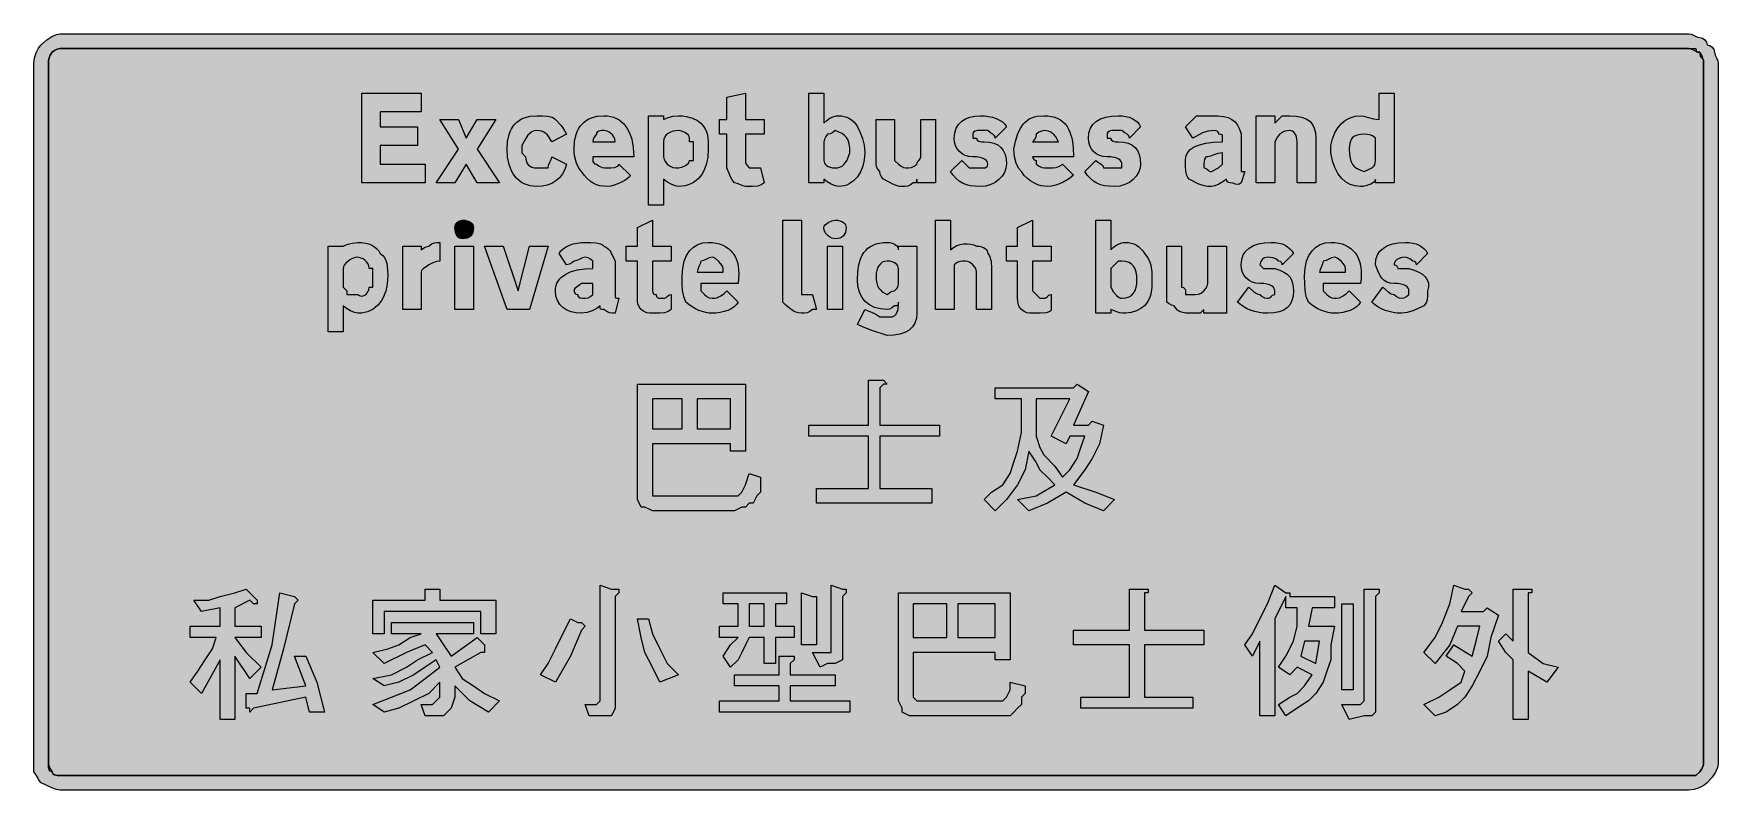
# Model space of a CAD drawing. Header units: metres. Extents: x 12 to 555, y 13 to 257.
import ezdxf

# ---------------------------------------------------------------- set-up
doc = ezdxf.new("R2010")
doc.units = ezdxf.units.M
doc.layers.add('FILL_BLACK_000000', color=7, linetype='Continuous', true_color=0x000000)
doc.layers.add('FILL_WHITE_FFFFFF', color=7, linetype='Continuous', true_color=0xffffff)

msp = doc.modelspace()

# ---------------------------------------------------------------- hatches: boundary and pattern name
at = {"layer": 'FILL_BLACK_000000', "true_color": 0x000000}
h = msp.add_hatch(color=7, dxfattribs=at)
h.dxf.hatch_style = 1
h.paths.add_polyline_path([(545.97, 256.85), (546.87, 256.44), (547.77, 256.03), (548.67, 255.84), (549.55, 255.63), (550.32, 255.09), (550.86, 254.32), (551.07, 253.44), (551.95, 253.23), (552.72, 252.69), (553.26, 251.92), (553.47, 251.04), (553.66, 250.14), (554.07, 249.24), (554.48, 248.34), (554.67, 247.44), (554.67, 21.84), (554.45, 20.73), (553.77, 19.29), (552.65, 17.62), (551.07, 15.84), (549.96, 14.96), (548.52, 14.19), (546.85, 13.65), (545.07, 13.44), (20.67, 13.44), (19.56, 13.65), (18.12, 14.19), (14.67, 15.84), (13.96, 16.74), (13.47, 17.64), (12.98, 18.54), (12.27, 19.44), (12.27, 21.84), (12.27, 247.44), (12.48, 249.22), (13.02, 250.89), (13.79, 252.33), (14.67, 253.44), (16.45, 255.01), (18.12, 256.14), (19.56, 256.81), (20.67, 257.04), (545.07, 257.04), (545.97, 256.85)])
h.paths.add_polyline_path([(19.02, 251.64), (18.27, 251.04), (17.58, 250.14), (17.22, 249.24), (17.09, 248.34), (17.07, 247.44), (17.07, 21.84), (17.22, 21.09), (17.58, 20.32), (18.27, 19.44), (18.32, 19.04), (18.48, 18.75), (19.02, 18.39), (19.79, 18.26), (20.67, 18.24), (545.07, 18.24), (547.47, 18.24), (548.67, 19.44), (549.36, 20.32), (549.72, 21.09), (549.87, 21.84), (549.87, 247.44), (549.85, 248.34), (549.72, 249.24), (549.36, 250.14), (548.67, 251.04), (547.77, 251.23), (546.87, 251.64), (545.97, 252.05), (545.07, 252.24), (20.67, 252.24), (19.79, 252.05), (19.02, 251.64)], flags=16)
h = msp.add_hatch(color=7, dxfattribs=at)
h.dxf.hatch_style = 1
h.paths.add_polyline_path([(123.87, 215.04), (138.27, 215.04), (138.27, 209.04), (117.87, 209.04), (117.87, 237.84), (137.07, 237.84), (137.07, 231.84), (123.87, 231.84), (123.87, 227.04), (135.87, 227.04), (135.87, 221.04), (123.87, 221.04), (123.87, 215.04)])
h = msp.add_hatch(color=7, dxfattribs=at)
h.dxf.hatch_style = 1
h.paths.add_polyline_path([(247.47, 229.44), (247.47, 224.64), (241.47, 224.64), (241.47, 216.24), (241.49, 215.53), (241.62, 215.04), (241.98, 214.55), (242.67, 213.84), (243.87, 213.84), (245.07, 213.84), (246.27, 213.84), (247.47, 209.04), (246.53, 208.35), (245.37, 207.99), (243.76, 207.86), (241.47, 207.84), (240.57, 208.03), (239.67, 208.44), (238.77, 208.85), (237.87, 209.04), (237.16, 209.96), (236.67, 210.99), (235.47, 213.84), (235.47, 224.64), (233.07, 224.64), (233.07, 229.44), (235.47, 229.44), (235.47, 236.64), (241.47, 237.84), (241.47, 229.44), (247.47, 229.44)])
h = msp.add_hatch(color=7, dxfattribs=at)
h.dxf.hatch_style = 1
h.paths.add_polyline_path([(269.07, 208.59), (267.76, 209.36), (266.67, 210.24), (266.67, 209.04), (261.87, 209.04), (261.87, 237.84), (266.67, 237.84), (266.67, 228.24), (267.59, 229.12), (268.62, 229.89), (269.88, 230.43), (270.62, 230.59), (271.47, 230.64), (272.37, 230.58), (273.25, 230.41), (274.11, 230.13), (274.92, 229.74), (275.68, 229.23), (276.36, 228.61), (276.97, 227.88), (277.47, 227.04), (278.35, 225.22), (279.12, 223.29), (279.66, 221.13), (279.82, 219.94), (279.87, 218.64), (279.71, 216.45), (279.23, 214.42), (278.48, 212.59), (277.47, 210.99), (276.24, 209.68), (274.81, 208.68), (274.03, 208.32), (273.21, 208.06), (272.36, 207.9), (271.47, 207.84), (270.38, 208.05), (269.07, 208.59)])
h.paths.add_polyline_path([(271.86, 214.08), (272.53, 214.41), (273.12, 214.89), (273.66, 215.54), (274.15, 216.37), (275.07, 218.64), (275.01, 220.28), (274.83, 221.62), (274.5, 222.71), (274.02, 223.59), (273.37, 224.3), (272.54, 224.88), (271.51, 225.38), (270.27, 225.84), (269.52, 225.24), (268.75, 224.83), (267.87, 224.64), (267.27, 223.89), (266.86, 223.12), (266.67, 222.24), (266.67, 216.24), (266.73, 215.79), (266.9, 215.36), (267.18, 214.95), (267.57, 214.59), (268.08, 214.28), (268.7, 214.05), (269.43, 213.89), (270.27, 213.84), (271.12, 213.9), (271.86, 214.08)], flags=16)
h = msp.add_hatch(color=7, dxfattribs=at)
h.dxf.hatch_style = 1
h.paths.add_polyline_path([(443.86, 209.36), (443.38, 208.95), (442.77, 208.59), (441.23, 208.05), (440.37, 207.89), (439.47, 207.84), (437.73, 208.01), (436.11, 208.51), (434.64, 209.36), (433.32, 210.54), (432.17, 212.06), (431.2, 213.91), (430.43, 216.11), (429.87, 218.64), (429.87, 221.04), (430.43, 223.18), (431.2, 225.07), (432.17, 226.71), (433.32, 228.09), (434.64, 229.18), (436.11, 229.98), (437.73, 230.47), (439.47, 230.64), (440.58, 230.45), (442.02, 230.04), (443.69, 229.63), (445.47, 229.44), (445.47, 237.84), (450.27, 237.84), (450.27, 209.04), (444.27, 209.04), (444.27, 210.24), (444.16, 209.79), (443.86, 209.36)])
h.paths.add_polyline_path([(444.27, 222.24), (444.27, 223.44), (443.37, 224.13), (442.47, 224.49), (441.57, 224.62), (440.67, 224.64), (439.43, 224.58), (438.4, 224.4), (437.57, 224.07), (436.92, 223.59), (436.44, 222.94), (436.11, 222.11), (435.93, 221.08), (435.87, 219.84), (435.93, 218.2), (436.11, 216.86), (436.44, 215.77), (436.92, 214.89), (437.57, 214.18), (438.4, 213.6), (439.43, 213.1), (440.67, 212.64), (442.25, 213.37), (443.37, 213.99), (443.76, 214.36), (444.05, 214.83), (444.21, 215.45), (444.27, 216.24), (444.27, 221.04), (444.27, 222.24)], flags=16)
h = msp.add_hatch(color=7, dxfattribs=at)
h.dxf.hatch_style = 1
h.paths.add_polyline_path([(161.07, 229.44), (155.07, 219.84), (162.27, 209.04), (155.07, 209.04), (151.47, 215.04), (147.87, 209.04), (141.87, 209.04), (149.07, 219.84), (143.07, 229.44), (149.07, 229.44), (151.47, 223.44), (155.07, 229.44), (161.07, 229.44)])
h = msp.add_hatch(color=7, dxfattribs=at)
h.dxf.hatch_style = 1
h.paths.add_polyline_path([(176.05, 230.62), (177.72, 230.49), (179.16, 230.13), (179.77, 229.84), (180.27, 229.44), (182.07, 227.49), (182.97, 226.23), (183.87, 224.64), (179.07, 222.24), (178.15, 223.81), (177.66, 224.43), (177.12, 224.94), (176.53, 225.33), (175.86, 225.61), (175.12, 225.78), (174.27, 225.84), (173.42, 225.73), (172.68, 225.43), (172.01, 224.95), (171.42, 224.34), (170.39, 222.8), (169.47, 221.04), (169.47, 219.84), (169.47, 218.64), (170.67, 217.44), (170.73, 216.6), (170.9, 215.86), (171.18, 215.25), (171.57, 214.74), (172.08, 214.35), (172.7, 214.06), (173.43, 213.9), (174.27, 213.84), (177.87, 213.84), (178.06, 214.74), (178.47, 215.64), (178.88, 216.54), (179.07, 217.44), (183.87, 215.04), (183.31, 213.35), (182.54, 211.89), (181.57, 210.65), (180.42, 209.64), (179.1, 208.85), (177.63, 208.29), (176.01, 207.95), (174.27, 207.84), (173.17, 207.9), (172.13, 208.06), (171.16, 208.33), (170.24, 208.7), (169.38, 209.17), (168.6, 209.74), (167.87, 210.4), (167.22, 211.14), (166.64, 211.97), (166.13, 212.88), (165.33, 214.93), (164.84, 217.26), (164.67, 219.84), (164.84, 222.37), (165.33, 224.56), (165.69, 225.54), (166.13, 226.42), (166.64, 227.22), (167.22, 227.94), (167.87, 228.57), (168.6, 229.12), (169.38, 229.59), (170.24, 229.96), (172.13, 230.47), (174.27, 230.64), (176.05, 230.62)])
h = msp.add_hatch(color=7, dxfattribs=at)
h.dxf.hatch_style = 1
h.paths.add_polyline_path([(192.27, 216.24), (192.32, 215.84), (192.46, 215.55), (192.87, 215.19), (193.47, 215.04), (194.37, 214.35), (195.27, 213.99), (196.17, 213.86), (197.07, 213.84), (198.14, 213.86), (199.32, 213.99), (199.85, 214.13), (200.28, 214.35), (200.56, 214.64), (200.67, 215.04), (204.27, 211.44), (204.06, 210.94), (203.48, 210.37), (202.62, 209.77), (201.57, 209.19), (200.4, 208.66), (199.21, 208.23), (198.07, 207.95), (197.07, 207.84), (195.77, 207.9), (194.58, 208.08), (193.46, 208.41), (192.42, 208.89), (191.43, 209.54), (190.49, 210.37), (189.57, 211.4), (188.67, 212.64), (187.79, 213.76), (187.02, 215.34), (186.48, 217.36), (186.32, 218.55), (186.27, 219.84), (186.44, 222.37), (186.93, 224.56), (187.29, 225.54), (187.73, 226.42), (188.24, 227.22), (188.82, 227.94), (189.47, 228.57), (190.2, 229.12), (190.98, 229.59), (191.84, 229.96), (193.73, 230.47), (195.87, 230.64), (196.97, 230.58), (198.01, 230.42), (198.98, 230.14), (199.9, 229.76), (200.76, 229.27), (201.54, 228.68), (202.27, 227.98), (202.92, 227.19), (203.5, 226.3), (204.01, 225.31), (204.45, 224.22), (204.81, 223.05), (205.3, 220.42), (205.47, 217.44), (192.27, 217.44), (192.27, 216.24)])
h.paths.add_polyline_path([(199.36, 223.08), (199.08, 223.81), (198.65, 224.43), (198.12, 224.94), (197.54, 225.33), (196.94, 225.61), (195.87, 225.84), (194.99, 225.82), (194.22, 225.69), (193.68, 225.33), (193.52, 225.04), (193.47, 224.64), (192.78, 223.76), (192.42, 222.99), (192.27, 222.24), (199.47, 222.24), (199.36, 223.08)], flags=16)
h = msp.add_hatch(color=7, dxfattribs=at)
h.dxf.hatch_style = 1
h.paths.add_polyline_path([(228.81, 214.93), (228.01, 212.88), (227.5, 211.97), (226.92, 211.14), (226.27, 210.4), (225.54, 209.74), (224.76, 209.17), (223.9, 208.7), (222.98, 208.33), (222.01, 208.06), (220.97, 207.9), (219.87, 207.84), (218.78, 208.05), (217.47, 208.59), (216.16, 209.36), (215.07, 210.24), (215.07, 201.84), (210.27, 201.84), (210.27, 230.64), (215.07, 230.64), (215.07, 229.44), (216.57, 230.04), (218.11, 230.45), (219.87, 230.64), (221.16, 230.59), (222.35, 230.43), (224.37, 229.89), (225.95, 229.12), (227.07, 228.24), (227.86, 227.34), (228.46, 226.42), (228.88, 225.48), (229.17, 224.49), (229.43, 222.33), (229.47, 219.84), (229.3, 217.26), (228.81, 214.93)])
h.paths.add_polyline_path([(222.12, 214.59), (223.08, 215.36), (223.36, 215.79), (223.47, 216.24), (224.67, 216.24), (224.67, 217.44), (224.67, 222.24), (223.47, 222.24), (223.47, 223.44), (223.36, 223.89), (223.08, 224.32), (222.12, 225.09), (220.94, 225.63), (219.87, 225.84), (218.97, 225.78), (218.11, 225.61), (217.3, 225.33), (216.57, 224.94), (215.96, 224.43), (215.48, 223.81), (215.18, 223.08), (215.07, 222.24), (215.07, 217.44), (215.26, 216.56), (215.67, 215.79), (216.27, 215.04), (217.17, 214.35), (218.07, 213.99), (218.97, 213.86), (219.87, 213.84), (220.94, 214.05), (222.12, 214.59)], flags=16)
h = msp.add_hatch(color=7, dxfattribs=at)
h.dxf.hatch_style = 1
h.paths.add_polyline_path([(302.67, 229.44), (302.67, 209.04), (296.67, 209.04), (296.67, 210.24), (296.65, 209.55), (296.52, 209.19), (296.16, 209.06), (295.47, 209.04), (294.57, 208.35), (293.67, 207.99), (292.77, 207.86), (291.87, 207.84), (291.02, 207.89), (290.26, 208.05), (288.87, 208.59), (285.87, 210.24), (285.27, 210.99), (284.86, 211.76), (284.67, 212.64), (284.07, 213.39), (283.66, 214.16), (283.47, 215.04), (283.47, 229.44), (289.47, 229.44), (289.47, 217.44), (289.47, 216.24), (290.67, 215.04), (291.55, 214.35), (292.32, 213.99), (293.07, 213.84), (293.97, 213.86), (294.87, 213.99), (295.77, 214.35), (296.67, 215.04), (296.72, 215.44), (296.86, 215.75), (297.27, 216.24), (297.68, 216.73), (297.82, 217.04), (297.87, 217.44), (297.87, 229.44), (302.67, 229.44)])
h = msp.add_hatch(color=7, dxfattribs=at)
h.dxf.hatch_style = 1
h.paths.add_polyline_path([(325.31, 213.7), (324.83, 212.4), (324.08, 211.18), (323.07, 210.09), (321.84, 209.17), (320.41, 208.46), (318.81, 208), (317.07, 207.84), (315.38, 207.9), (313.88, 208.08), (312.56, 208.41), (311.37, 208.89), (310.3, 209.54), (309.31, 210.37), (308.37, 211.4), (307.47, 212.64), (311.07, 216.24), (313.47, 213.84), (317.07, 213.84), (318.27, 213.84), (318.67, 213.89), (318.96, 214.03), (319.32, 214.44), (319.47, 215.04), (319.41, 215.49), (319.23, 215.92), (318.9, 216.33), (318.42, 216.69), (317.77, 217), (316.94, 217.23), (315.91, 217.39), (314.67, 217.44), (313.38, 217.55), (312.21, 217.87), (311.19, 218.39), (310.32, 219.09), (309.62, 219.96), (309.1, 220.98), (308.78, 222.15), (308.67, 223.44), (308.83, 225.13), (309.31, 226.59), (310.06, 227.83), (311.07, 228.84), (312.3, 229.63), (313.73, 230.19), (315.33, 230.53), (317.07, 230.64), (318.42, 230.58), (319.73, 230.41), (320.99, 230.13), (322.17, 229.74), (323.23, 229.23), (324.16, 228.61), (324.91, 227.88), (325.47, 227.04), (321.87, 223.44), (321.82, 223.84), (321.66, 224.15), (321.12, 224.64), (320.35, 225.13), (319.47, 225.84), (317.07, 225.84), (316.19, 225.82), (315.42, 225.69), (314.88, 225.33), (314.72, 225.04), (314.67, 224.64), (314.67, 223.44), (315.87, 223.44), (315.92, 223.04), (316.08, 222.75), (316.62, 222.39), (317.39, 222.26), (318.27, 222.24), (319.96, 222.13), (321.42, 221.79), (322.66, 221.23), (323.67, 220.44), (324.46, 219.43), (325.02, 218.19), (325.36, 216.73), (325.47, 215.04), (325.31, 213.7)])
h = msp.add_hatch(color=7, dxfattribs=at)
h.dxf.hatch_style = 1
h.paths.add_polyline_path([(334.02, 216.84), (334.38, 216.43), (334.67, 216.29), (335.07, 216.24), (335.07, 215.04), (335.97, 214.35), (336.87, 213.99), (337.77, 213.86), (338.67, 213.84), (340.26, 213.86), (341.52, 213.99), (342.55, 214.35), (343.47, 215.04), (347.07, 211.44), (345.76, 210.37), (343.77, 209.19), (342.59, 208.66), (341.33, 208.23), (340.02, 207.95), (338.67, 207.84), (337.72, 207.9), (336.68, 208.08), (335.59, 208.41), (334.47, 208.89), (333.35, 209.54), (332.26, 210.37), (331.22, 211.4), (330.27, 212.64), (329.39, 213.76), (328.62, 215.34), (328.08, 217.36), (327.92, 218.55), (327.87, 219.84), (328.38, 222.37), (329.03, 224.56), (329.85, 226.42), (330.87, 227.94), (331.46, 228.57), (332.11, 229.12), (332.83, 229.59), (333.61, 229.96), (334.46, 230.26), (335.38, 230.47), (337.47, 230.64), (338.76, 230.58), (339.95, 230.42), (341.03, 230.14), (342.01, 229.76), (342.89, 229.27), (343.67, 228.68), (344.36, 227.98), (344.97, 227.19), (345.49, 226.3), (345.93, 225.31), (346.58, 223.05), (346.95, 220.42), (347.07, 217.44), (333.87, 217.44), (334.02, 216.84)])
h.paths.add_polyline_path([(341.35, 223.81), (340.86, 224.43), (340.32, 224.94), (339.73, 225.33), (339.06, 225.61), (338.32, 225.78), (337.47, 225.84), (336.72, 225.69), (335.95, 225.33), (335.07, 224.64), (334.88, 223.76), (334.47, 222.99), (333.87, 222.24), (342.27, 222.24), (341.35, 223.81)], flags=16)
h = msp.add_hatch(color=7, dxfattribs=at)
h.dxf.hatch_style = 1
h.paths.add_polyline_path([(368.51, 213.7), (368.03, 212.4), (367.28, 211.18), (366.27, 210.09), (365.04, 209.17), (363.61, 208.46), (362.01, 208), (360.27, 207.84), (358.58, 207.9), (357.08, 208.08), (355.76, 208.41), (354.57, 208.89), (353.5, 209.54), (352.51, 210.37), (351.57, 211.4), (350.67, 212.64), (354.27, 216.24), (355.15, 215.53), (355.92, 215.04), (356.46, 214.55), (356.62, 214.24), (356.67, 213.84), (360.27, 213.84), (362.67, 213.84), (362.67, 215.04), (362.61, 215.49), (362.43, 215.92), (362.1, 216.33), (361.62, 216.69), (360.97, 217), (360.14, 217.23), (359.11, 217.39), (357.87, 217.44), (356.58, 217.55), (355.41, 217.87), (354.39, 218.39), (353.52, 219.09), (352.82, 219.96), (352.3, 220.98), (351.98, 222.15), (351.87, 223.44), (352.04, 225.13), (352.53, 226.59), (353.33, 227.83), (354.42, 228.84), (355.8, 229.63), (357.44, 230.19), (359.33, 230.53), (361.47, 230.64), (362.76, 230.58), (363.95, 230.41), (365.01, 230.13), (365.97, 229.74), (366.81, 229.23), (367.55, 228.61), (368.16, 227.88), (368.67, 227.04), (365.07, 223.44), (365.02, 223.84), (364.86, 224.15), (364.32, 224.64), (363.55, 225.13), (362.67, 225.84), (360.27, 225.84), (359.39, 225.82), (358.62, 225.69), (358.08, 225.33), (357.92, 225.04), (357.87, 224.64), (357.87, 223.44), (359.07, 223.44), (359.12, 223.04), (359.28, 222.75), (359.82, 222.39), (360.59, 222.26), (361.47, 222.24), (363.16, 222.13), (364.62, 221.79), (365.86, 221.23), (366.87, 220.44), (367.66, 219.43), (368.22, 218.19), (368.56, 216.73), (368.67, 215.04), (368.51, 213.7)])
h = msp.add_hatch(color=7, dxfattribs=at)
h.dxf.hatch_style = 1
h.paths.add_polyline_path([(395.05, 224.13), (394.92, 224.49), (394.56, 224.62), (393.87, 224.64), (393.82, 225.04), (393.68, 225.33), (393.27, 225.69), (392.67, 225.84), (391.43, 225.79), (390.36, 225.63), (388.62, 225.09), (385.47, 223.44), (383.07, 227.04), (386.67, 230.64), (391.47, 230.64), (393.56, 230.58), (395.33, 230.38), (396.83, 230.01), (398.07, 229.44), (399.09, 228.65), (399.91, 227.6), (400.56, 226.28), (401.07, 224.64), (401.07, 213.84), (401.07, 212.64), (402.27, 212.64), (401.07, 209.04), (400.62, 208.7), (400.17, 208.53), (399.27, 208.59), (398.37, 208.87), (397.47, 209.04), (397.07, 209.09), (396.78, 209.23), (396.42, 209.64), (396.27, 210.24), (395.18, 209.36), (393.87, 208.59), (392.56, 208.05), (391.47, 207.84), (390.23, 207.89), (389.16, 208.05), (387.42, 208.59), (384.27, 210.24), (383.87, 210.74), (383.58, 211.35), (383.22, 212.79), (383.09, 214.46), (383.07, 216.24), (383.24, 217.53), (383.76, 218.7), (384.65, 219.72), (385.92, 220.59), (387.58, 221.29), (389.65, 221.81), (392.14, 222.13), (395.07, 222.24), (395.07, 223.44), (395.05, 224.13)])
h.paths.add_polyline_path([(389.47, 213.79), (389.78, 213.65), (390.27, 213.24), (390.76, 212.83), (391.07, 212.69), (391.47, 212.64), (393.72, 213.84), (395.07, 215.04), (395.07, 218.64), (393.48, 218.45), (392.22, 218.04), (391.19, 217.63), (390.27, 217.44), (389.87, 217.39), (389.58, 217.23), (389.22, 216.69), (389.09, 215.92), (389.07, 215.04), (389.07, 213.84), (389.47, 213.79)], flags=16)
h = msp.add_hatch(color=7, dxfattribs=at)
h.dxf.hatch_style = 1
h.paths.add_polyline_path([(419.07, 209.04), (419.07, 221.04), (419.07, 222.24), (419.02, 223.08), (418.86, 223.81), (418.63, 224.43), (418.32, 224.94), (417.96, 225.33), (417.55, 225.61), (417.12, 225.78), (416.67, 225.84), (415.82, 225.78), (415.08, 225.61), (414.41, 225.33), (413.82, 224.94), (413.28, 224.43), (412.79, 223.81), (411.87, 222.24), (411.87, 209.04), (405.87, 209.04), (405.87, 230.64), (411.87, 230.64), (411.87, 228.24), (414.27, 230.64), (416.67, 230.64), (418.75, 230.53), (420.51, 230.19), (421.96, 229.63), (423.12, 228.84), (423.99, 227.83), (424.6, 226.59), (424.96, 225.13), (425.07, 223.44), (425.07, 209.04), (419.07, 209.04)])
h = msp.add_hatch(color=7, dxfattribs=at)
h.dxf.hatch_style = 1
h.paths.add_polyline_path([(153.81, 193.8), (153.64, 193.06), (153.36, 192.45), (152.97, 191.94), (152.46, 191.55), (151.85, 191.26), (151.11, 191.1), (150.27, 191.04), (149.82, 191.1), (149.39, 191.26), (148.98, 191.55), (148.62, 191.94), (148.31, 192.45), (148.08, 193.06), (147.92, 193.8), (147.87, 194.64), (148.08, 195.52), (148.62, 196.29), (149.39, 196.83), (150.27, 197.04), (151.11, 196.99), (151.85, 196.83), (152.46, 196.6), (152.97, 196.29), (153.36, 195.93), (153.64, 195.52), (153.81, 195.09), (153.87, 194.64), (153.81, 193.8)])
h = msp.add_hatch(color=7, dxfattribs=at)
h.dxf.hatch_style = 1
h.paths.add_polyline_path([(217.47, 188.64), (217.47, 183.84), (211.47, 183.84), (211.47, 174.24), (211.62, 173.64), (211.98, 173.23), (212.27, 173.09), (212.67, 173.04), (212.82, 172.44), (213.18, 172.03), (213.47, 171.89), (213.87, 171.84), (215.07, 171.84), (215.47, 171.89), (215.78, 172.03), (216.27, 172.44), (216.76, 172.85), (217.07, 172.99), (217.47, 173.04), (217.47, 168.24), (216.53, 167.55), (215.37, 167.19), (213.76, 167.06), (211.47, 167.04), (210.57, 167.06), (209.67, 167.19), (208.77, 167.55), (207.87, 168.24), (207.18, 169.14), (206.82, 170.04), (206.69, 170.94), (206.67, 171.84), (206.67, 183.84), (203.07, 183.84), (203.07, 188.64), (206.67, 188.64), (206.67, 194.64), (211.47, 197.04), (211.47, 188.64), (217.47, 188.64)])
h = msp.add_hatch(color=7, dxfattribs=at)
h.dxf.hatch_style = 1
h.paths.add_polyline_path([(259.47, 174.24), (259.47, 173.04), (263.07, 173.04), (264.27, 168.24), (263.07, 168.24), (262.17, 167.55), (261.27, 167.19), (260.37, 167.06), (259.47, 167.04), (258.57, 167.15), (257.69, 167.43), (256.83, 167.86), (256.02, 168.39), (254.58, 169.57), (253.47, 170.64), (253.47, 171.84), (253.47, 173.04), (253.47, 197.04), (259.47, 197.04), (259.47, 174.24)])
h = msp.add_hatch(color=7, dxfattribs=at)
h.dxf.hatch_style = 1
h.paths.add_polyline_path([(273.81, 193.8), (273.64, 193.06), (273.36, 192.45), (272.97, 191.94), (272.46, 191.55), (271.85, 191.26), (271.11, 191.1), (270.27, 191.04), (269.2, 191.26), (268.6, 191.55), (268.02, 191.94), (267.49, 192.45), (267.06, 193.06), (266.78, 193.8), (266.67, 194.64), (266.78, 195.09), (267.06, 195.52), (268.02, 196.29), (269.2, 196.83), (270.27, 197.04), (271.11, 196.99), (271.85, 196.83), (272.46, 196.6), (272.97, 196.29), (273.36, 195.93), (273.64, 195.52), (273.81, 195.09), (273.87, 194.64), (273.81, 193.8)])
h = msp.add_hatch(color=7, dxfattribs=at)
h.dxf.hatch_style = 1
h.paths.add_polyline_path([(308.42, 188.23), (309.46, 188.81), (310.55, 189.19), (311.67, 189.39), (312.79, 189.42), (313.88, 189.3), (314.92, 189.03), (315.87, 188.64), (316.71, 188.59), (317.45, 188.43), (318.06, 188.2), (318.57, 187.89), (318.96, 187.53), (319.25, 187.12), (319.41, 186.69), (319.47, 186.24), (319.87, 185.74), (320.16, 185.15), (320.52, 183.84), (320.67, 181.44), (320.67, 168.24), (315.87, 168.24), (315.87, 180.24), (315.68, 181.12), (315.27, 181.89), (314.67, 182.64), (313.79, 183.33), (313.02, 183.69), (312.27, 183.84), (311.37, 183.82), (310.47, 183.69), (309.57, 183.33), (308.67, 182.64), (308.67, 180.24), (308.67, 168.24), (302.67, 168.24), (302.67, 197.04), (307.47, 197.04), (307.47, 187.44), (308.42, 188.23)])
h = msp.add_hatch(color=7, dxfattribs=at)
h.dxf.hatch_style = 1
h.paths.add_polyline_path([(339.87, 188.64), (339.87, 183.84), (333.87, 183.84), (333.87, 174.24), (335.07, 173.04), (336.27, 171.84), (337.47, 171.84), (337.87, 171.89), (338.18, 172.03), (338.67, 172.44), (339.16, 172.85), (339.47, 172.99), (339.87, 173.04), (339.87, 168.24), (339.76, 167.84), (339.44, 167.55), (338.92, 167.33), (338.22, 167.19), (336.33, 167.06), (333.87, 167.04), (332.97, 167.06), (332.07, 167.19), (331.17, 167.55), (330.27, 168.24), (329.58, 169.14), (329.22, 170.04), (329.09, 170.94), (329.07, 171.84), (329.07, 183.84), (325.47, 183.84), (325.47, 188.64), (329.07, 188.64), (329.07, 194.64), (333.87, 197.04), (333.87, 188.64), (339.87, 188.64)])
h = msp.add_hatch(color=7, dxfattribs=at)
h.dxf.hatch_style = 1
h.paths.add_polyline_path([(361.92, 167.19), (360.66, 167.55), (359.07, 168.24), (359.07, 167.04), (354.27, 167.04), (354.27, 197.04), (359.07, 197.04), (359.07, 187.44), (359.99, 188.32), (361.02, 189.09), (362.28, 189.63), (363.02, 189.79), (363.87, 189.84), (364.77, 189.78), (365.65, 189.61), (366.51, 189.33), (367.32, 188.94), (368.08, 188.43), (368.76, 187.81), (369.37, 187.08), (369.87, 186.24), (370.66, 185.34), (371.26, 184.42), (371.68, 183.48), (371.97, 182.49), (372.23, 180.33), (372.27, 177.84), (372.23, 175.35), (371.97, 173.19), (371.68, 172.2), (371.26, 171.26), (370.66, 170.34), (369.87, 169.44), (368.76, 168.56), (367.32, 167.79), (365.65, 167.25), (363.87, 167.04), (362.95, 167.06), (361.92, 167.19)])
h.paths.add_polyline_path([(364.94, 172.27), (365.77, 172.79), (366.42, 173.49), (366.9, 174.36), (367.23, 175.38), (367.41, 176.55), (367.47, 177.84), (367.41, 179.13), (367.23, 180.3), (366.9, 181.32), (366.42, 182.19), (365.77, 182.89), (364.94, 183.41), (363.91, 183.73), (362.67, 183.84), (361.47, 183.84), (359.07, 181.44), (359.07, 175.44), (359.97, 173.86), (360.87, 172.74), (361.77, 172.06), (362.22, 171.9), (362.67, 171.84), (363.91, 171.95), (364.94, 172.27)], flags=16)
h = msp.add_hatch(color=7, dxfattribs=at)
h.dxf.hatch_style = 1
h.paths.add_polyline_path([(125.61, 174.13), (124.81, 172.08), (124.3, 171.17), (123.72, 170.34), (123.07, 169.6), (122.34, 168.94), (121.56, 168.37), (120.7, 167.9), (119.78, 167.53), (118.81, 167.26), (117.77, 167.1), (116.67, 167.04), (115.58, 167.25), (114.27, 167.79), (112.96, 168.56), (111.87, 169.44), (111.87, 161.04), (107.07, 161.04), (107.07, 188.64), (111.87, 188.64), (113.37, 189.24), (114.91, 189.65), (116.67, 189.84), (117.96, 189.78), (119.15, 189.61), (120.21, 189.33), (121.17, 188.94), (122.01, 188.43), (122.75, 187.81), (123.36, 187.08), (123.87, 186.24), (124.66, 185.68), (125.26, 184.95), (125.68, 184.07), (125.97, 183.09), (126.23, 181.01), (126.27, 179.04), (126.1, 176.46), (125.61, 174.13)])
h.paths.add_polyline_path([(117.74, 172.57), (118.34, 172.64), (118.92, 172.89), (119.45, 173.31), (119.88, 173.88), (120.16, 174.6), (120.27, 175.44), (121.47, 175.44), (121.47, 176.64), (121.47, 180.24), (121.47, 181.44), (120.27, 181.44), (120.16, 182.28), (119.88, 183.01), (119.45, 183.63), (118.92, 184.14), (118.34, 184.53), (117.74, 184.81), (116.67, 185.04), (115.77, 184.93), (114.91, 184.65), (114.1, 184.22), (113.37, 183.69), (112.76, 183.11), (112.28, 182.51), (111.98, 181.94), (111.87, 181.44), (111.87, 175.44), (113.07, 174.24), (113.07, 173.04), (116.67, 173.04), (117.17, 172.7), (117.74, 172.57)], flags=16)
h = msp.add_hatch(color=7, dxfattribs=at)
h.dxf.hatch_style = 1
h.paths.add_polyline_path([(131.07, 188.64), (137.07, 188.64), (137.07, 187.44), (137.82, 188.04), (138.59, 188.45), (139.47, 188.64), (140.37, 189.33), (141.27, 189.69), (142.17, 189.82), (143.07, 189.84), (143.07, 183.84), (142, 183.65), (140.82, 183.24), (139.47, 182.64), (138.59, 181.93), (137.82, 181.44), (137.28, 180.95), (137.12, 180.64), (137.07, 180.24), (137.07, 168.24), (131.07, 168.24), (131.07, 188.64)])
h = msp.add_hatch(color=7, dxfattribs=at)
h.dxf.hatch_style = 1
h.paths.add_polyline_path([(198.57, 167.06), (197.67, 167.19), (196.77, 167.55), (195.87, 168.24), (195.18, 168.26), (194.82, 168.39), (194.69, 168.75), (194.67, 169.44), (193.56, 168.56), (192.12, 167.79), (190.45, 167.25), (188.67, 167.04), (186.93, 167.15), (185.33, 167.49), (183.9, 168.05), (182.67, 168.84), (181.66, 169.85), (180.91, 171.09), (180.43, 172.55), (180.27, 174.24), (180.33, 175.11), (180.49, 175.93), (180.76, 176.69), (181.13, 177.39), (181.6, 178.04), (182.17, 178.63), (183.57, 179.64), (185.31, 180.43), (187.36, 180.99), (189.69, 181.33), (192.27, 181.44), (192.27, 182.64), (192.27, 183.84), (191.52, 184.44), (190.75, 184.85), (189.87, 185.04), (188.97, 184.85), (188.07, 184.44), (187.17, 184.03), (186.27, 183.84), (185.52, 183.24), (184.75, 182.83), (183.87, 182.64), (181.47, 186.24), (182.03, 187.08), (182.78, 187.81), (183.71, 188.43), (184.77, 188.94), (185.95, 189.33), (187.21, 189.61), (188.52, 189.78), (189.87, 189.84), (191.65, 189.82), (193.32, 189.69), (194.76, 189.33), (195.37, 189.04), (195.87, 188.64), (196.66, 188.19), (197.28, 187.72), (197.75, 187.23), (198.12, 186.69), (199.47, 183.84), (199.47, 173.04), (199.49, 172.35), (199.62, 171.99), (199.98, 171.86), (200.67, 171.84), (199.47, 167.04), (198.57, 167.06)])
h.paths.add_polyline_path([(186.46, 173.55), (186.87, 173.19), (187.47, 173.04), (187.52, 172.64), (187.68, 172.35), (188.22, 171.99), (188.99, 171.86), (189.87, 171.84), (190.75, 172.03), (191.52, 172.44), (192.27, 173.04), (192.27, 176.64), (188.67, 176.64), (187.79, 175.93), (187.02, 175.44), (186.48, 174.95), (186.32, 174.64), (186.27, 174.24), (186.32, 173.84), (186.46, 173.55)], flags=16)
h = msp.add_hatch(color=7, dxfattribs=at)
h.dxf.hatch_style = 1
h.paths.add_polyline_path([(227.07, 174.24), (228.27, 173.04), (229.02, 172.44), (229.79, 172.03), (230.67, 171.84), (231.52, 171.89), (232.26, 172.05), (233.52, 172.59), (234.55, 173.36), (235.47, 174.24), (239.07, 170.64), (238.51, 169.8), (237.76, 169.06), (236.83, 168.45), (235.77, 167.94), (234.59, 167.55), (233.33, 167.26), (232.02, 167.1), (230.67, 167.04), (229.72, 167.1), (228.68, 167.26), (226.47, 167.94), (225.35, 168.45), (224.26, 169.06), (223.22, 169.8), (222.27, 170.64), (221.58, 172.46), (221.22, 174.39), (221.09, 176.55), (221.07, 179.04), (221.23, 181.57), (221.71, 183.76), (222.46, 185.62), (223.47, 187.14), (224.7, 188.32), (226.13, 189.16), (227.73, 189.67), (229.47, 189.84), (230.78, 189.78), (232, 189.62), (233.13, 189.34), (234.18, 188.96), (235.13, 188.47), (235.99, 187.88), (236.75, 187.18), (237.42, 186.39), (237.99, 185.5), (238.46, 184.51), (238.83, 183.42), (239.09, 182.25), (239.25, 180.98), (239.3, 179.62), (239.24, 178.17), (239.07, 176.64), (227.07, 176.64), (227.07, 174.24)])
h.paths.add_polyline_path([(234.27, 181.44), (234.16, 181.94), (233.88, 182.51), (232.92, 183.69), (231.74, 184.65), (231.17, 184.93), (230.67, 185.04), (229.77, 184.85), (228.87, 184.44), (227.97, 184.03), (227.07, 183.84), (226.88, 182.94), (226.47, 182.04), (226.06, 181.14), (225.87, 180.24), (234.27, 180.24), (234.27, 181.44)], flags=16)
h = msp.add_hatch(color=7, dxfattribs=at)
h.dxf.hatch_style = 1
h.paths.add_polyline_path([(296.01, 163.89), (295.21, 162.65), (294.12, 161.64), (292.74, 160.85), (291.1, 160.29), (289.21, 159.95), (287.07, 159.84), (281.82, 161.64), (279.48, 162.54), (277.47, 163.44), (279.87, 168.24), (282.72, 167.04), (283.75, 166.55), (284.67, 165.84), (288.27, 165.84), (288.72, 165.9), (289.15, 166.06), (289.56, 166.35), (289.92, 166.74), (290.23, 167.25), (290.46, 167.86), (290.62, 168.6), (290.67, 169.44), (290.67, 170.64), (290.65, 169.95), (290.52, 169.59), (290.16, 169.46), (289.47, 169.44), (288.59, 168.75), (287.82, 168.39), (287.07, 168.24), (284.93, 168.41), (283.04, 168.9), (281.4, 169.7), (280.02, 170.79), (278.93, 172.17), (278.13, 173.81), (277.64, 175.7), (277.47, 177.84), (277.59, 180.42), (277.96, 182.75), (278.61, 184.8), (279.05, 185.71), (279.57, 186.54), (280.18, 187.28), (280.87, 187.94), (281.65, 188.51), (282.53, 188.98), (283.51, 189.35), (284.59, 189.62), (285.78, 189.78), (287.07, 189.84), (287.91, 189.79), (288.65, 189.63), (289.26, 189.4), (289.77, 189.09), (290.16, 188.73), (290.45, 188.32), (290.61, 187.89), (290.67, 187.44), (290.67, 188.64), (296.67, 188.64), (296.67, 167.04), (296.5, 165.35), (296.01, 163.89)])
h.paths.add_polyline_path([(290.45, 182.32), (290.16, 182.73), (289.77, 183.09), (289.26, 183.4), (288.65, 183.63), (287.91, 183.79), (287.07, 183.84), (286.23, 183.73), (285.5, 183.43), (284.88, 182.95), (284.37, 182.34), (283.98, 181.61), (283.7, 180.8), (283.53, 179.94), (283.47, 179.04), (283.53, 177.8), (283.7, 176.75), (283.98, 175.88), (284.37, 175.14), (284.88, 174.52), (285.5, 173.98), (287.07, 173.04), (287.95, 173.73), (288.72, 174.09), (289.47, 174.24), (290.16, 174.95), (290.52, 175.44), (290.65, 175.93), (290.67, 176.64), (290.67, 181.44), (290.61, 181.89), (290.45, 182.32)], flags=16)
h = msp.add_hatch(color=7, dxfattribs=at)
h.dxf.hatch_style = 1
h.paths.add_polyline_path([(417.76, 172.55), (417.4, 171.09), (416.79, 169.85), (415.92, 168.84), (414.76, 168.05), (413.31, 167.49), (411.55, 167.15), (409.47, 167.04), (408.12, 167.1), (406.79, 167.26), (405.48, 167.55), (404.22, 167.94), (403.01, 168.45), (401.88, 169.06), (400.82, 169.8), (399.87, 170.64), (403.47, 175.44), (405.27, 173.79), (406.17, 173.25), (407.07, 173.04), (407.82, 172.44), (408.59, 172.03), (409.47, 171.84), (409.87, 171.89), (410.18, 172.03), (410.67, 172.44), (411.16, 172.85), (411.47, 172.99), (411.87, 173.04), (411.87, 174.24), (411.81, 174.69), (411.63, 175.12), (411.3, 175.53), (410.82, 175.89), (410.17, 176.2), (409.34, 176.43), (408.31, 176.59), (407.07, 176.64), (405.78, 176.75), (404.61, 177.07), (403.59, 177.59), (402.72, 178.29), (402.02, 179.16), (401.5, 180.18), (401.18, 181.35), (401.07, 182.64), (401.24, 184.33), (401.73, 185.79), (402.53, 187.03), (403.62, 188.04), (405, 188.83), (406.64, 189.39), (408.53, 189.73), (410.67, 189.84), (411.96, 189.78), (413.15, 189.61), (414.21, 189.33), (415.17, 188.94), (416.01, 188.43), (416.75, 187.81), (417.36, 187.08), (417.87, 186.24), (414.27, 182.64), (414.22, 183.04), (414.08, 183.33), (413.67, 183.69), (413.07, 183.84), (412.17, 184.53), (411.27, 184.89), (410.37, 185.02), (409.47, 185.04), (408.59, 184.83), (407.82, 184.29), (407.28, 183.52), (407.07, 182.64), (408.27, 181.44), (411.87, 181.44), (413.51, 180.93), (414.83, 180.31), (415.88, 179.58), (416.67, 178.74), (417.24, 177.78), (417.61, 176.71), (417.81, 175.53), (417.87, 174.24), (417.76, 172.55)])
h = msp.add_hatch(color=7, dxfattribs=at)
h.dxf.hatch_style = 1
h.paths.add_polyline_path([(427.47, 174.24), (428.67, 173.04), (429.42, 172.44), (430.19, 172.03), (431.07, 171.84), (431.92, 171.89), (432.66, 172.05), (433.92, 172.59), (434.95, 173.36), (435.87, 174.24), (439.47, 170.64), (438.91, 169.8), (438.16, 169.06), (437.23, 168.45), (436.17, 167.94), (434.99, 167.55), (433.73, 167.26), (432.42, 167.1), (431.07, 167.04), (430.12, 167.1), (429.08, 167.26), (426.87, 167.94), (425.75, 168.45), (424.66, 169.06), (423.62, 169.8), (422.67, 170.64), (421.98, 172.46), (421.62, 174.39), (421.49, 176.55), (421.47, 179.04), (421.63, 181.57), (422.11, 183.76), (422.86, 185.62), (423.87, 187.14), (425.1, 188.32), (426.53, 189.16), (428.13, 189.67), (429.87, 189.84), (431.18, 189.78), (432.4, 189.62), (433.53, 189.34), (434.58, 188.96), (435.53, 188.47), (436.39, 187.88), (437.15, 187.18), (437.82, 186.39), (438.39, 185.5), (438.86, 184.51), (439.23, 183.42), (439.49, 182.25), (439.65, 180.98), (439.7, 179.62), (439.64, 178.17), (439.47, 176.64), (427.47, 176.64), (427.47, 174.24)])
h.paths.add_polyline_path([(434.67, 181.44), (434.56, 181.94), (434.28, 182.51), (433.32, 183.69), (432.14, 184.65), (431.57, 184.93), (431.07, 185.04), (430.17, 184.85), (429.27, 184.44), (428.37, 184.03), (427.47, 183.84), (427.28, 182.94), (426.87, 182.04), (426.46, 181.14), (426.27, 180.24), (434.67, 180.24), (434.67, 181.44)], flags=16)
h = msp.add_hatch(color=7, dxfattribs=at)
h.dxf.hatch_style = 1
h.paths.add_polyline_path([(461.05, 172.65), (460.92, 171.39), (460.56, 170.36), (459.87, 169.44), (458.07, 168.56), (456.27, 167.79), (454.47, 167.25), (452.67, 167.04), (451.32, 167.1), (449.99, 167.26), (448.68, 167.55), (447.42, 167.94), (446.21, 168.45), (445.08, 169.06), (444.02, 169.8), (443.07, 170.64), (446.67, 175.44), (448.47, 173.79), (449.37, 173.25), (450.27, 173.04), (451.02, 172.44), (451.79, 172.03), (452.67, 171.84), (453.55, 172.03), (454.32, 172.44), (455.07, 173.04), (455.07, 174.24), (455.01, 174.69), (454.83, 175.12), (454.5, 175.53), (454.02, 175.89), (453.37, 176.2), (452.54, 176.43), (451.51, 176.59), (450.27, 176.64), (449.03, 176.75), (447.98, 177.07), (447.11, 177.59), (446.37, 178.29), (445.75, 179.16), (445.21, 180.18), (444.27, 182.64), (444.44, 184.33), (444.93, 185.79), (445.73, 187.03), (446.82, 188.04), (448.2, 188.83), (449.84, 189.39), (451.73, 189.73), (453.87, 189.84), (455.16, 189.78), (456.35, 189.61), (457.41, 189.33), (458.37, 188.94), (459.21, 188.43), (459.95, 187.81), (460.56, 187.08), (461.07, 186.24), (457.47, 182.64), (457.42, 183.04), (457.28, 183.33), (456.87, 183.69), (456.27, 183.84), (455.39, 184.53), (454.62, 184.89), (453.87, 185.04), (453.03, 184.99), (452.3, 184.83), (451.68, 184.6), (451.17, 184.29), (450.78, 183.93), (450.5, 183.52), (450.33, 183.09), (450.27, 182.64), (450.87, 182.49), (451.28, 182.13), (451.42, 181.84), (451.47, 181.44), (455.07, 181.44), (456.76, 180.93), (458.2, 180.31), (459.39, 179.58), (460.32, 178.74), (460.96, 177.78), (461.31, 176.71), (461.35, 175.53), (461.07, 174.24), (461.05, 172.65)])
h = msp.add_hatch(color=7, dxfattribs=at)
h.dxf.hatch_style = 1
h.paths.add_polyline_path([(147.87, 168.24), (147.87, 188.64), (153.87, 188.64), (153.87, 168.24), (147.87, 168.24)])
h = msp.add_hatch(color=7, dxfattribs=at)
h.dxf.hatch_style = 1
h.paths.add_polyline_path([(157.47, 188.64), (163.47, 188.64), (168.27, 174.24), (171.87, 188.64), (177.87, 188.64), (171.87, 168.24), (168.27, 168.24), (164.67, 168.24), (157.47, 188.64)])
h = msp.add_hatch(color=7, dxfattribs=at)
h.dxf.hatch_style = 1
h.paths.add_polyline_path([(267.87, 168.24), (267.87, 188.64), (272.67, 188.64), (272.67, 168.24), (267.87, 168.24)])
h = msp.add_hatch(color=7, dxfattribs=at)
h.dxf.hatch_style = 1
h.paths.add_polyline_path([(396.27, 188.64), (396.27, 167.04), (389.07, 167.04), (389.07, 168.24), (387.87, 167.04), (384.27, 167.04), (383.18, 167.08), (381.87, 167.34), (381.2, 167.63), (380.56, 168.05), (379.97, 168.65), (379.47, 169.44), (378.59, 169.63), (377.82, 170.04), (377.07, 170.64), (377.07, 174.24), (377.07, 188.64), (381.87, 188.64), (381.87, 175.44), (382.47, 175.29), (382.88, 174.93), (383.02, 174.64), (383.07, 174.24), (383.07, 173.04), (385.47, 173.04), (386.37, 173.06), (387.27, 173.19), (388.17, 173.55), (389.07, 174.24), (389.67, 174.99), (390.08, 175.76), (390.27, 176.64), (390.27, 188.64), (396.27, 188.64)])
h = msp.add_hatch(color=7, dxfattribs=at)
h.dxf.hatch_style = 1
h.paths.add_polyline_path([(236.67, 122.64), (236.67, 125.04), (211.47, 125.04), (211.47, 110.64), (211.47, 109.44), (211.47, 108.24), (212.67, 108.24), (213.87, 108.24), (236.67, 108.24), (239.07, 108.24), (240.27, 109.44), (241.47, 111.84), (242.67, 115.44), (246.27, 114.24), (246.27, 111.84), (246.27, 109.44), (245.07, 108.24), (243.87, 105.84), (242.67, 105.84), (241.47, 104.64), (240.27, 104.64), (237.87, 103.44), (211.47, 103.44), (209.07, 104.64), (207.87, 104.64), (206.67, 107.04), (206.67, 109.44), (206.67, 144.24), (241.47, 144.24), (241.47, 122.64), (236.67, 122.64)])
h.paths.add_polyline_path([(211.47, 139.44), (211.47, 129.84), (221.07, 129.84), (221.07, 139.44), (211.47, 139.44)], flags=16)
h.paths.add_polyline_path([(236.67, 139.44), (225.87, 139.44), (225.87, 129.84), (236.67, 129.84), (236.67, 139.44)], flags=16)
h = msp.add_hatch(color=7, dxfattribs=at)
h.dxf.hatch_style = 1
h.paths.add_polyline_path([(285.87, 145.44), (287.07, 144.24), (285.87, 144.24), (284.67, 143.04), (284.67, 131.04), (303.87, 131.04), (303.87, 127.44), (284.67, 127.44), (284.67, 110.64), (301.47, 110.64), (301.47, 105.84), (264.27, 105.84), (264.27, 110.64), (281.07, 110.64), (281.07, 127.44), (261.87, 127.44), (261.87, 131.04), (281.07, 131.04), (281.07, 145.44), (284.67, 145.44), (285.87, 145.44)])
h = msp.add_hatch(color=7, dxfattribs=at)
h.dxf.hatch_style = 1
h.paths.add_polyline_path([(348.27, 144.24), (351.87, 141.84), (347.07, 131.04), (351.87, 131.04), (353.07, 132.24), (356.67, 131.04), (355.47, 125.04), (353.07, 120.24), (350.67, 116.64), (347.07, 111.84), (354.27, 109.44), (360.27, 107.04), (356.67, 103.44), (350.67, 105.84), (344.67, 109.44), (338.67, 105.84), (332.67, 103.44), (329.07, 107.04), (335.07, 108.24), (341.07, 111.84), (338.67, 114.24), (336.27, 116.64), (335.07, 119.04), (332.67, 122.64), (331.47, 116.64), (329.07, 111.84), (325.47, 107.04), (321.87, 103.44), (318.27, 107.04), (320.67, 109.44), (324.27, 111.84), (326.67, 115.44), (327.87, 119.04), (329.07, 122.64), (330.27, 128.64), (330.27, 133.44), (330.27, 139.44), (321.87, 139.44), (321.87, 143.04), (347.07, 143.04), (348.27, 144.24)])
h.paths.add_polyline_path([(336.27, 123.84), (337.47, 121.44), (341.07, 117.84), (343.47, 114.24), (345.87, 116.64), (348.27, 120.24), (349.47, 123.84), (350.67, 127.44), (345.87, 127.44), (344.67, 125.04), (339.87, 127.44), (345.87, 139.44), (335.07, 139.44), (335.07, 127.44), (336.27, 123.84)], flags=16)
h = msp.add_hatch(color=7, dxfattribs=at)
h.dxf.hatch_style = 1
h.paths.add_polyline_path([(68.67, 74.64), (72.27, 75.84), (77.07, 77.04), (80.67, 78.24), (84.27, 74.64), (84.27, 73.44), (83.07, 73.44), (81.87, 74.64), (77.07, 72.24), (77.07, 66.24), (85.47, 66.24), (85.47, 62.64), (77.07, 62.64), (80.67, 57.84), (85.47, 53.04), (81.87, 49.44), (77.07, 56.64), (77.07, 36.24), (72.27, 36.24), (72.27, 55.44), (66.27, 44.64), (62.67, 48.24), (65.07, 51.84), (67.47, 55.44), (69.87, 59.04), (71.07, 62.64), (62.67, 62.64), (62.67, 66.24), (72.27, 66.24), (72.27, 72.24), (66.27, 71.04), (63.87, 74.64), (68.67, 74.64)])
h = msp.add_hatch(color=7, dxfattribs=at)
h.dxf.hatch_style = 1
h.paths.add_polyline_path([(97.47, 74.64), (96.27, 73.44), (92.67, 59.04), (89.07, 45.84), (99.87, 47.04), (96.27, 56.64), (99.87, 56.64), (103.47, 48.24), (105.87, 38.64), (101.07, 38.64), (99.87, 43.44), (83.07, 39.84), (81.87, 38.64), (81.87, 39.84), (80.67, 39.84), (80.67, 44.64), (84.27, 44.64), (89.07, 60.24), (91.47, 77.04), (96.27, 75.84), (97.47, 74.64)])
h = msp.add_hatch(color=7, dxfattribs=at)
h.dxf.hatch_style = 1
h.paths.add_polyline_path([(141.87, 78.24), (143.07, 78.24), (143.07, 77.04), (143.07, 74.64), (161.07, 74.64), (161.07, 63.84), (156.27, 63.84), (156.27, 71.04), (125.07, 71.04), (125.07, 63.84), (121.47, 63.84), (121.47, 74.64), (138.27, 74.64), (138.27, 78.24), (141.87, 78.24)])
h = msp.add_hatch(color=7, dxfattribs=at)
h.dxf.hatch_style = 1
h.paths.add_polyline_path([(199.47, 78.24), (200.67, 78.24), (200.67, 77.04), (199.47, 75.84), (199.47, 42.24), (199.47, 39.84), (198.27, 37.44), (197.07, 37.44), (194.67, 37.44), (191.07, 37.44), (189.87, 41.04), (192.27, 41.04), (193.47, 41.04), (194.67, 42.24), (194.67, 43.44), (194.67, 79.44), (198.27, 78.24), (199.47, 78.24)])
h = msp.add_hatch(color=7, dxfattribs=at)
h.dxf.hatch_style = 1
h.paths.add_polyline_path([(254.67, 73.44), (251.07, 73.44), (251.07, 66.24), (257.07, 66.24), (257.07, 62.64), (251.07, 62.64), (251.07, 54.24), (247.47, 54.24), (247.47, 62.64), (242.67, 62.64), (241.47, 60.24), (240.27, 57.84), (239.07, 55.44), (236.67, 53.04), (234.27, 56.64), (236.67, 60.24), (239.07, 62.64), (233.07, 62.64), (233.07, 66.24), (239.07, 66.24), (239.07, 73.44), (234.27, 73.44), (234.27, 77.04), (254.67, 77.04), (254.67, 73.44)])
h.paths.add_polyline_path([(247.47, 73.44), (242.67, 73.44), (242.67, 66.24), (247.47, 66.24), (247.47, 73.44)], flags=16)
h = msp.add_hatch(color=7, dxfattribs=at)
h.dxf.hatch_style = 1
h.paths.add_polyline_path([(259.47, 77.04), (263.07, 75.84), (264.27, 75.84), (264.27, 74.64), (264.27, 60.24), (259.47, 60.24), (259.47, 77.04)])
h = msp.add_hatch(color=7, dxfattribs=at)
h.dxf.hatch_style = 1
h.paths.add_polyline_path([(266.67, 57.84), (267.87, 57.84), (269.07, 57.84), (269.07, 59.04), (269.07, 60.24), (269.07, 79.44), (272.67, 78.24), (273.87, 78.24), (273.87, 77.04), (272.67, 75.84), (272.67, 59.04), (272.67, 57.84), (272.67, 55.44), (270.27, 54.24), (267.87, 54.24), (265.47, 53.04), (263.07, 57.84), (266.67, 57.84)])
h = msp.add_hatch(color=7, dxfattribs=at)
h.dxf.hatch_style = 1
h.paths.add_polyline_path([(321.87, 55.44), (321.87, 57.84), (295.47, 57.84), (295.47, 44.64), (295.47, 43.44), (296.67, 42.24), (297.87, 42.24), (321.87, 42.24), (324.27, 42.24), (325.47, 43.44), (326.67, 45.84), (326.67, 48.24), (331.47, 47.04), (331.47, 44.64), (330.27, 43.44), (330.27, 41.04), (329.07, 39.84), (327.87, 38.64), (326.67, 37.44), (324.27, 37.44), (323.07, 37.44), (296.67, 37.44), (294.27, 37.44), (291.87, 38.64), (291.87, 39.84), (290.67, 42.24), (290.67, 77.04), (326.67, 77.04), (326.67, 55.44), (321.87, 55.44)])
h.paths.add_polyline_path([(295.47, 73.44), (295.47, 62.64), (306.27, 62.64), (306.27, 73.44), (295.47, 73.44)], flags=16)
h.paths.add_polyline_path([(321.87, 73.44), (309.87, 73.44), (309.87, 62.64), (321.87, 62.64), (321.87, 73.44)], flags=16)
h = msp.add_hatch(color=7, dxfattribs=at)
h.dxf.hatch_style = 1
h.paths.add_polyline_path([(371.07, 78.24), (371.07, 77.04), (369.87, 77.04), (369.87, 65.04), (389.07, 65.04), (389.07, 60.24), (369.87, 60.24), (369.87, 43.44), (385.47, 43.44), (385.47, 39.84), (349.47, 39.84), (349.47, 43.44), (365.07, 43.44), (365.07, 60.24), (347.07, 60.24), (347.07, 65.04), (365.07, 65.04), (365.07, 78.24), (368.67, 78.24), (371.07, 78.24)])
h = msp.add_hatch(color=7, dxfattribs=at)
h.dxf.hatch_style = 1
h.paths.add_polyline_path([(407.07, 68.64), (409.47, 73.44), (411.87, 79.44), (415.47, 77.04), (416.67, 77.04), (416.67, 75.84), (431.07, 75.84), (431.07, 72.24), (423.87, 72.24), (422.67, 66.24), (431.07, 66.24), (429.87, 60.24), (429.87, 55.44), (428.67, 51.84), (427.47, 48.24), (425.07, 44.64), (422.67, 42.24), (419.07, 39.84), (415.47, 37.44), (413.07, 41.04), (416.67, 43.44), (419.07, 44.64), (421.47, 47.04), (423.87, 50.64), (419.07, 53.04), (416.67, 50.64), (413.07, 53.04), (415.47, 56.64), (417.87, 61.44), (419.07, 66.24), (419.07, 72.24), (415.47, 72.24), (415.47, 75.84), (411.87, 68.64), (411.87, 37.44), (407.07, 37.44), (407.07, 61.44), (404.67, 56.64), (402.27, 60.24), (404.67, 63.84), (407.07, 68.64)])
h.paths.add_polyline_path([(425.07, 54.24), (426.27, 61.44), (421.47, 61.44), (420.27, 56.64), (425.07, 54.24)], flags=16)
h = msp.add_hatch(color=7, dxfattribs=at)
h.dxf.hatch_style = 1
h.paths.add_polyline_path([(444.27, 78.24), (445.47, 78.24), (445.47, 77.04), (444.27, 75.84), (444.27, 42.24), (444.27, 41.04), (444.27, 38.64), (443.07, 37.44), (440.67, 37.44), (435.87, 36.24), (433.47, 41.04), (438.27, 41.04), (439.47, 41.04), (440.67, 42.24), (440.67, 43.44), (440.67, 44.64), (440.67, 78.24), (444.27, 78.24)])
h = msp.add_hatch(color=7, dxfattribs=at)
h.dxf.hatch_style = 1
h.paths.add_polyline_path([(474.27, 78.24), (475.47, 77.04), (474.27, 75.84), (471.87, 71.04), (479.07, 71.04), (480.27, 72.24), (483.87, 69.84), (481.47, 62.64), (480.27, 56.64), (477.87, 51.84), (475.47, 47.04), (473.07, 43.44), (470.67, 41.04), (467.07, 38.64), (463.47, 37.44), (459.87, 41.04), (464.67, 43.44), (468.27, 45.84), (471.87, 48.24), (473.07, 51.84), (470.67, 54.24), (467.07, 56.64), (469.47, 60.24), (475.47, 56.64), (476.67, 61.44), (477.87, 66.24), (470.67, 66.24), (468.27, 60.24), (463.47, 54.24), (459.87, 57.84), (463.47, 62.64), (465.87, 67.44), (468.27, 73.44), (469.47, 79.44), (473.07, 78.24), (474.27, 78.24)])
h = msp.add_hatch(color=7, dxfattribs=at)
h.dxf.hatch_style = 1
h.paths.add_polyline_path([(493.47, 78.24), (494.67, 78.24), (494.67, 77.04), (493.47, 77.04), (493.47, 57.84), (498.27, 54.24), (503.07, 53.04), (499.47, 48.24), (493.47, 51.84), (493.47, 36.24), (488.67, 36.24), (488.67, 55.44), (486.27, 57.84), (483.87, 61.44), (486.27, 63.84), (488.67, 61.44), (488.67, 78.24), (492.27, 78.24), (493.47, 78.24)])
h = msp.add_hatch(color=7, dxfattribs=at)
h.dxf.hatch_style = 1
h.paths.add_polyline_path([(437.07, 73.44), (437.07, 72.24), (437.07, 71.04), (437.07, 45.84), (433.47, 45.84), (433.47, 73.44), (437.07, 73.44)])
h = msp.add_hatch(color=7, dxfattribs=at)
h.dxf.hatch_style = 1
h.paths.add_polyline_path([(153.87, 67.44), (153.87, 63.84), (143.07, 63.84), (141.87, 63.84), (144.27, 60.24), (146.67, 56.64), (155.07, 62.64), (157.47, 60.24), (157.47, 59.04), (157.47, 57.84), (156.27, 57.84), (147.87, 53.04), (150.27, 49.44), (153.87, 47.04), (157.47, 44.64), (162.27, 42.24), (158.67, 38.64), (152.67, 42.24), (147.87, 47.04), (147.87, 43.44), (146.67, 39.84), (144.27, 37.44), (141.87, 37.44), (138.27, 37.44), (137.07, 41.04), (140.67, 41.04), (141.87, 42.24), (143.07, 43.44), (143.07, 45.84), (143.07, 48.24), (139.47, 44.64), (134.67, 42.24), (129.87, 39.84), (125.07, 38.64), (121.47, 41.04), (127.47, 43.44), (133.47, 45.84), (138.27, 49.44), (143.07, 53.04), (141.87, 55.44), (138.27, 53.04), (134.67, 50.64), (129.87, 48.24), (125.07, 47.04), (121.47, 49.44), (127.47, 50.64), (132.27, 53.04), (135.87, 55.44), (140.67, 57.84), (138.27, 60.24), (132.27, 57.84), (125.07, 54.24), (121.47, 57.84), (126.27, 59.04), (129.87, 60.24), (133.47, 62.64), (137.07, 63.84), (127.47, 63.84), (127.47, 67.44), (153.87, 67.44)])
h = msp.add_hatch(color=7, dxfattribs=at)
h.dxf.hatch_style = 1
h.paths.add_polyline_path([(177.87, 54.24), (180.27, 59.04), (182.67, 63.84), (185.07, 68.64), (187.47, 67.44), (188.67, 67.44), (189.87, 66.24), (188.67, 65.04), (185.07, 56.64), (180.27, 48.24), (175.47, 50.64), (177.87, 54.24)])
h = msp.add_hatch(color=7, dxfattribs=at)
h.dxf.hatch_style = 1
h.paths.add_polyline_path([(211.47, 53.04), (209.07, 57.84), (207.87, 62.64), (206.67, 68.64), (210.27, 68.64), (211.47, 63.84), (213.87, 59.04), (216.27, 54.24), (219.87, 50.64), (213.87, 48.24), (211.47, 53.04)])
h = msp.add_hatch(color=7, dxfattribs=at)
h.dxf.hatch_style = 1
h.paths.add_polyline_path([(255.87, 56.64), (257.07, 56.64), (257.07, 55.44), (255.87, 54.24), (255.87, 50.64), (270.27, 50.64), (270.27, 47.04), (255.87, 47.04), (255.87, 42.24), (275.07, 42.24), (275.07, 38.64), (233.07, 38.64), (233.07, 42.24), (252.27, 42.24), (252.27, 47.04), (237.87, 47.04), (237.87, 50.64), (252.27, 50.64), (252.27, 56.64), (255.87, 56.64)])
at = {"layer": 'FILL_WHITE_FFFFFF', "true_color": 0xffffff}
h = msp.add_hatch(color=7, dxfattribs=at)
h.dxf.hatch_style = 1
h.paths.add_polyline_path([(545.07, 252.24), (547.47, 252.24), (547.49, 251.55), (547.62, 251.19), (547.98, 251.06), (548.67, 251.04), (548.69, 250.33), (548.82, 249.84), (549.18, 249.35), (549.87, 248.64), (549.87, 247.44), (549.87, 21.84), (549.72, 21.09), (549.36, 20.32), (548.67, 19.44), (547.47, 18.24), (545.07, 18.24), (20.67, 18.24), (19.79, 18.26), (19.02, 18.39), (18.48, 18.75), (18.32, 19.04), (18.27, 19.44), (17.87, 19.49), (17.58, 19.63), (17.22, 20.04), (17.07, 20.64), (17.07, 21.84), (17.07, 247.44), (17.09, 248.34), (17.22, 249.24), (17.58, 250.14), (18.27, 251.04), (19.02, 251.64), (19.79, 252.05), (20.67, 252.24), (545.07, 252.24)])

# ---------------------------------------------------------------- linework, layer by layer
at = {"layer": 'FILL_BLACK_000000', "lineweight": 0, "true_color": 0x000000}
for points in [[(545.97, 256.85), (546.87, 256.44), (547.77, 256.03), (548.67, 255.84), (549.55, 255.63), (550.32, 255.09), (550.86, 254.32), (551.07, 253.44), (551.95, 253.23), (552.72, 252.69), (553.26, 251.92), (553.47, 251.04), (553.66, 250.14), (554.07, 249.24), (554.48, 248.34), (554.67, 247.44), (554.67, 21.84), (554.45, 20.73), (553.77, 19.29), (552.65, 17.62), (551.07, 15.84), (549.96, 14.96), (548.52, 14.19), (546.85, 13.65), (545.07, 13.44), (20.67, 13.44), (19.56, 13.65), (18.12, 14.19), (14.67, 15.84), (13.96, 16.74), (13.47, 17.64), (12.98, 18.54), (12.27, 19.44), (12.27, 21.84), (12.27, 247.44), (12.48, 249.22), (13.02, 250.89), (13.79, 252.33), (14.67, 253.44), (16.45, 255.01), (18.12, 256.14), (19.56, 256.81), (20.67, 257.04), (545.07, 257.04)], [(19.02, 251.64), (18.27, 251.04), (17.58, 250.14), (17.22, 249.24), (17.09, 248.34), (17.07, 247.44), (17.07, 21.84), (17.22, 21.09), (17.58, 20.32), (18.27, 19.44), (18.32, 19.04), (18.48, 18.75), (19.02, 18.39), (19.79, 18.26), (20.67, 18.24), (545.07, 18.24), (547.47, 18.24), (548.67, 19.44), (549.36, 20.32), (549.72, 21.09), (549.87, 21.84), (549.87, 247.44), (549.85, 248.34), (549.72, 249.24), (549.36, 250.14), (548.67, 251.04), (547.77, 251.23), (546.87, 251.64), (545.97, 252.05), (545.07, 252.24), (20.67, 252.24), (19.79, 252.05)], [(123.87, 215.04), (138.27, 215.04), (138.27, 209.04), (117.87, 209.04), (117.87, 237.84), (137.07, 237.84), (137.07, 231.84), (123.87, 231.84), (123.87, 227.04), (135.87, 227.04), (135.87, 221.04), (123.87, 221.04)], [(247.47, 229.44), (247.47, 224.64), (241.47, 224.64), (241.47, 216.24), (241.49, 215.53), (241.62, 215.04), (241.98, 214.55), (242.67, 213.84), (243.87, 213.84), (245.07, 213.84), (246.27, 213.84), (247.47, 209.04), (246.53, 208.35), (245.37, 207.99), (243.76, 207.86), (241.47, 207.84), (240.57, 208.03), (239.67, 208.44), (238.77, 208.85), (237.87, 209.04), (237.16, 209.96), (236.67, 210.99), (235.47, 213.84), (235.47, 224.64), (233.07, 224.64), (233.07, 229.44), (235.47, 229.44), (235.47, 236.64), (241.47, 237.84), (241.47, 229.44)], [(269.07, 208.59), (267.76, 209.36), (266.67, 210.24), (266.67, 209.04), (261.87, 209.04), (261.87, 237.84), (266.67, 237.84), (266.67, 228.24), (267.59, 229.12), (268.62, 229.89), (269.88, 230.43), (270.62, 230.59), (271.47, 230.64), (272.37, 230.58), (273.25, 230.41), (274.11, 230.13), (274.92, 229.74), (275.68, 229.23), (276.36, 228.61), (276.97, 227.88), (277.47, 227.04), (278.35, 225.22), (279.12, 223.29), (279.66, 221.13), (279.82, 219.94), (279.87, 218.64), (279.71, 216.45), (279.23, 214.42), (278.48, 212.59), (277.47, 210.99), (276.24, 209.68), (274.81, 208.68), (274.03, 208.32), (273.21, 208.06), (272.36, 207.9), (271.47, 207.84), (270.38, 208.05)], [(443.86, 209.36), (443.38, 208.95), (442.77, 208.59), (441.23, 208.05), (440.37, 207.89), (439.47, 207.84), (437.73, 208.01), (436.11, 208.51), (434.64, 209.36), (433.32, 210.54), (432.17, 212.06), (431.2, 213.91), (430.43, 216.11), (429.87, 218.64), (429.87, 221.04), (430.43, 223.18), (431.2, 225.07), (432.17, 226.71), (433.32, 228.09), (434.64, 229.18), (436.11, 229.98), (437.73, 230.47), (439.47, 230.64), (440.58, 230.45), (442.02, 230.04), (443.69, 229.63), (445.47, 229.44), (445.47, 237.84), (450.27, 237.84), (450.27, 209.04), (444.27, 209.04), (444.27, 210.24), (444.16, 209.79)], [(161.07, 229.44), (155.07, 219.84), (162.27, 209.04), (155.07, 209.04), (151.47, 215.04), (147.87, 209.04), (141.87, 209.04), (149.07, 219.84), (143.07, 229.44), (149.07, 229.44), (151.47, 223.44), (155.07, 229.44)], [(176.05, 230.62), (177.72, 230.49), (179.16, 230.13), (179.77, 229.84), (180.27, 229.44), (182.07, 227.49), (182.97, 226.23), (183.87, 224.64), (179.07, 222.24), (178.15, 223.81), (177.66, 224.43), (177.12, 224.94), (176.53, 225.33), (175.86, 225.61), (175.12, 225.78), (174.27, 225.84), (173.42, 225.73), (172.68, 225.43), (172.01, 224.95), (171.42, 224.34), (170.39, 222.8), (169.47, 221.04), (169.47, 219.84), (169.47, 218.64), (170.67, 217.44), (170.73, 216.6), (170.9, 215.86), (171.18, 215.25), (171.57, 214.74), (172.08, 214.35), (172.7, 214.06), (173.43, 213.9), (174.27, 213.84), (177.87, 213.84), (178.06, 214.74), (178.47, 215.64), (178.88, 216.54), (179.07, 217.44), (183.87, 215.04), (183.31, 213.35), (182.54, 211.89), (181.57, 210.65), (180.42, 209.64), (179.1, 208.85), (177.63, 208.29), (176.01, 207.95), (174.27, 207.84), (173.17, 207.9), (172.13, 208.06), (171.16, 208.33), (170.24, 208.7), (169.38, 209.17), (168.6, 209.74), (167.87, 210.4), (167.22, 211.14), (166.64, 211.97), (166.13, 212.88), (165.33, 214.93), (164.84, 217.26), (164.67, 219.84), (164.84, 222.37), (165.33, 224.56), (165.69, 225.54), (166.13, 226.42), (166.64, 227.22), (167.22, 227.94), (167.87, 228.57), (168.6, 229.12), (169.38, 229.59), (170.24, 229.96), (172.13, 230.47), (174.27, 230.64)], [(192.27, 216.24), (192.32, 215.84), (192.46, 215.55), (192.87, 215.19), (193.47, 215.04), (194.37, 214.35), (195.27, 213.99), (196.17, 213.86), (197.07, 213.84), (198.14, 213.86), (199.32, 213.99), (199.85, 214.13), (200.28, 214.35), (200.56, 214.64), (200.67, 215.04), (204.27, 211.44), (204.06, 210.94), (203.48, 210.37), (202.62, 209.77), (201.57, 209.19), (200.4, 208.66), (199.21, 208.23), (198.07, 207.95), (197.07, 207.84), (195.77, 207.9), (194.58, 208.08), (193.46, 208.41), (192.42, 208.89), (191.43, 209.54), (190.49, 210.37), (189.57, 211.4), (188.67, 212.64), (187.79, 213.76), (187.02, 215.34), (186.48, 217.36), (186.32, 218.55), (186.27, 219.84), (186.44, 222.37), (186.93, 224.56), (187.29, 225.54), (187.73, 226.42), (188.24, 227.22), (188.82, 227.94), (189.47, 228.57), (190.2, 229.12), (190.98, 229.59), (191.84, 229.96), (193.73, 230.47), (195.87, 230.64), (196.97, 230.58), (198.01, 230.42), (198.98, 230.14), (199.9, 229.76), (200.76, 229.27), (201.54, 228.68), (202.27, 227.98), (202.92, 227.19), (203.5, 226.3), (204.01, 225.31), (204.45, 224.22), (204.81, 223.05), (205.3, 220.42), (205.47, 217.44), (192.27, 217.44)], [(228.81, 214.93), (228.01, 212.88), (227.5, 211.97), (226.92, 211.14), (226.27, 210.4), (225.54, 209.74), (224.76, 209.17), (223.9, 208.7), (222.98, 208.33), (222.01, 208.06), (220.97, 207.9), (219.87, 207.84), (218.78, 208.05), (217.47, 208.59), (216.16, 209.36), (215.07, 210.24), (215.07, 201.84), (210.27, 201.84), (210.27, 230.64), (215.07, 230.64), (215.07, 229.44), (216.57, 230.04), (218.11, 230.45), (219.87, 230.64), (221.16, 230.59), (222.35, 230.43), (224.37, 229.89), (225.95, 229.12), (227.07, 228.24), (227.86, 227.34), (228.46, 226.42), (228.88, 225.48), (229.17, 224.49), (229.43, 222.33), (229.47, 219.84), (229.3, 217.26)], [(302.67, 229.44), (302.67, 209.04), (296.67, 209.04), (296.67, 210.24), (296.65, 209.55), (296.52, 209.19), (296.16, 209.06), (295.47, 209.04), (294.57, 208.35), (293.67, 207.99), (292.77, 207.86), (291.87, 207.84), (291.02, 207.89), (290.26, 208.05), (288.87, 208.59), (285.87, 210.24), (285.27, 210.99), (284.86, 211.76), (284.67, 212.64), (284.07, 213.39), (283.66, 214.16), (283.47, 215.04), (283.47, 229.44), (289.47, 229.44), (289.47, 217.44), (289.47, 216.24), (290.67, 215.04), (291.55, 214.35), (292.32, 213.99), (293.07, 213.84), (293.97, 213.86), (294.87, 213.99), (295.77, 214.35), (296.67, 215.04), (296.72, 215.44), (296.86, 215.75), (297.27, 216.24), (297.68, 216.73), (297.82, 217.04), (297.87, 217.44), (297.87, 229.44)], [(325.31, 213.7), (324.83, 212.4), (324.08, 211.18), (323.07, 210.09), (321.84, 209.17), (320.41, 208.46), (318.81, 208), (317.07, 207.84), (315.38, 207.9), (313.88, 208.08), (312.56, 208.41), (311.37, 208.89), (310.3, 209.54), (309.31, 210.37), (308.37, 211.4), (307.47, 212.64), (311.07, 216.24), (313.47, 213.84), (317.07, 213.84), (318.27, 213.84), (318.67, 213.89), (318.96, 214.03), (319.32, 214.44), (319.47, 215.04), (319.41, 215.49), (319.23, 215.92), (318.9, 216.33), (318.42, 216.69), (317.77, 217), (316.94, 217.23), (315.91, 217.39), (314.67, 217.44), (313.38, 217.55), (312.21, 217.87), (311.19, 218.39), (310.32, 219.09), (309.62, 219.96), (309.1, 220.98), (308.78, 222.15), (308.67, 223.44), (308.83, 225.13), (309.31, 226.59), (310.06, 227.83), (311.07, 228.84), (312.3, 229.63), (313.73, 230.19), (315.33, 230.53), (317.07, 230.64), (318.42, 230.58), (319.73, 230.41), (320.99, 230.13), (322.17, 229.74), (323.23, 229.23), (324.16, 228.61), (324.91, 227.88), (325.47, 227.04), (321.87, 223.44), (321.82, 223.84), (321.66, 224.15), (321.12, 224.64), (320.35, 225.13), (319.47, 225.84), (317.07, 225.84), (316.19, 225.82), (315.42, 225.69), (314.88, 225.33), (314.72, 225.04), (314.67, 224.64), (314.67, 223.44), (315.87, 223.44), (315.92, 223.04), (316.08, 222.75), (316.62, 222.39), (317.39, 222.26), (318.27, 222.24), (319.96, 222.13), (321.42, 221.79), (322.66, 221.23), (323.67, 220.44), (324.46, 219.43), (325.02, 218.19), (325.36, 216.73), (325.47, 215.04)], [(334.02, 216.84), (334.38, 216.43), (334.67, 216.29), (335.07, 216.24), (335.07, 215.04), (335.97, 214.35), (336.87, 213.99), (337.77, 213.86), (338.67, 213.84), (340.26, 213.86), (341.52, 213.99), (342.55, 214.35), (343.47, 215.04), (347.07, 211.44), (345.76, 210.37), (343.77, 209.19), (342.59, 208.66), (341.33, 208.23), (340.02, 207.95), (338.67, 207.84), (337.72, 207.9), (336.68, 208.08), (335.59, 208.41), (334.47, 208.89), (333.35, 209.54), (332.26, 210.37), (331.22, 211.4), (330.27, 212.64), (329.39, 213.76), (328.62, 215.34), (328.08, 217.36), (327.92, 218.55), (327.87, 219.84), (328.38, 222.37), (329.03, 224.56), (329.85, 226.42), (330.87, 227.94), (331.46, 228.57), (332.11, 229.12), (332.83, 229.59), (333.61, 229.96), (334.46, 230.26), (335.38, 230.47), (337.47, 230.64), (338.76, 230.58), (339.95, 230.42), (341.03, 230.14), (342.01, 229.76), (342.89, 229.27), (343.67, 228.68), (344.36, 227.98), (344.97, 227.19), (345.49, 226.3), (345.93, 225.31), (346.58, 223.05), (346.95, 220.42), (347.07, 217.44), (333.87, 217.44)], [(368.51, 213.7), (368.03, 212.4), (367.28, 211.18), (366.27, 210.09), (365.04, 209.17), (363.61, 208.46), (362.01, 208), (360.27, 207.84), (358.58, 207.9), (357.08, 208.08), (355.76, 208.41), (354.57, 208.89), (353.5, 209.54), (352.51, 210.37), (351.57, 211.4), (350.67, 212.64), (354.27, 216.24), (355.15, 215.53), (355.92, 215.04), (356.46, 214.55), (356.62, 214.24), (356.67, 213.84), (360.27, 213.84), (362.67, 213.84), (362.67, 215.04), (362.61, 215.49), (362.43, 215.92), (362.1, 216.33), (361.62, 216.69), (360.97, 217), (360.14, 217.23), (359.11, 217.39), (357.87, 217.44), (356.58, 217.55), (355.41, 217.87), (354.39, 218.39), (353.52, 219.09), (352.82, 219.96), (352.3, 220.98), (351.98, 222.15), (351.87, 223.44), (352.04, 225.13), (352.53, 226.59), (353.33, 227.83), (354.42, 228.84), (355.8, 229.63), (357.44, 230.19), (359.33, 230.53), (361.47, 230.64), (362.76, 230.58), (363.95, 230.41), (365.01, 230.13), (365.97, 229.74), (366.81, 229.23), (367.55, 228.61), (368.16, 227.88), (368.67, 227.04), (365.07, 223.44), (365.02, 223.84), (364.86, 224.15), (364.32, 224.64), (363.55, 225.13), (362.67, 225.84), (360.27, 225.84), (359.39, 225.82), (358.62, 225.69), (358.08, 225.33), (357.92, 225.04), (357.87, 224.64), (357.87, 223.44), (359.07, 223.44), (359.12, 223.04), (359.28, 222.75), (359.82, 222.39), (360.59, 222.26), (361.47, 222.24), (363.16, 222.13), (364.62, 221.79), (365.86, 221.23), (366.87, 220.44), (367.66, 219.43), (368.22, 218.19), (368.56, 216.73), (368.67, 215.04)], [(395.05, 224.13), (394.92, 224.49), (394.56, 224.62), (393.87, 224.64), (393.82, 225.04), (393.68, 225.33), (393.27, 225.69), (392.67, 225.84), (391.43, 225.79), (390.36, 225.63), (388.62, 225.09), (385.47, 223.44), (383.07, 227.04), (386.67, 230.64), (391.47, 230.64), (393.56, 230.58), (395.33, 230.38), (396.83, 230.01), (398.07, 229.44), (399.09, 228.65), (399.91, 227.6), (400.56, 226.28), (401.07, 224.64), (401.07, 213.84), (401.07, 212.64), (402.27, 212.64), (401.07, 209.04), (400.62, 208.7), (400.17, 208.53), (399.27, 208.59), (398.37, 208.87), (397.47, 209.04), (397.07, 209.09), (396.78, 209.23), (396.42, 209.64), (396.27, 210.24), (395.18, 209.36), (393.87, 208.59), (392.56, 208.05), (391.47, 207.84), (390.23, 207.89), (389.16, 208.05), (387.42, 208.59), (384.27, 210.24), (383.87, 210.74), (383.58, 211.35), (383.22, 212.79), (383.09, 214.46), (383.07, 216.24), (383.24, 217.53), (383.76, 218.7), (384.65, 219.72), (385.92, 220.59), (387.58, 221.29), (389.65, 221.81), (392.14, 222.13), (395.07, 222.24), (395.07, 223.44)], [(419.07, 209.04), (419.07, 221.04), (419.07, 222.24), (419.02, 223.08), (418.86, 223.81), (418.63, 224.43), (418.32, 224.94), (417.96, 225.33), (417.55, 225.61), (417.12, 225.78), (416.67, 225.84), (415.82, 225.78), (415.08, 225.61), (414.41, 225.33), (413.82, 224.94), (413.28, 224.43), (412.79, 223.81), (411.87, 222.24), (411.87, 209.04), (405.87, 209.04), (405.87, 230.64), (411.87, 230.64), (411.87, 228.24), (414.27, 230.64), (416.67, 230.64), (418.75, 230.53), (420.51, 230.19), (421.96, 229.63), (423.12, 228.84), (423.99, 227.83), (424.6, 226.59), (424.96, 225.13), (425.07, 223.44), (425.07, 209.04)], [(199.36, 223.08), (199.08, 223.81), (198.65, 224.43), (198.12, 224.94), (197.54, 225.33), (196.94, 225.61), (195.87, 225.84), (194.99, 225.82), (194.22, 225.69), (193.68, 225.33), (193.52, 225.04), (193.47, 224.64), (192.78, 223.76), (192.42, 222.99), (192.27, 222.24), (199.47, 222.24)], [(222.12, 214.59), (223.08, 215.36), (223.36, 215.79), (223.47, 216.24), (224.67, 216.24), (224.67, 217.44), (224.67, 222.24), (223.47, 222.24), (223.47, 223.44), (223.36, 223.89), (223.08, 224.32), (222.12, 225.09), (220.94, 225.63), (219.87, 225.84), (218.97, 225.78), (218.11, 225.61), (217.3, 225.33), (216.57, 224.94), (215.96, 224.43), (215.48, 223.81), (215.18, 223.08), (215.07, 222.24), (215.07, 217.44), (215.26, 216.56), (215.67, 215.79), (216.27, 215.04), (217.17, 214.35), (218.07, 213.99), (218.97, 213.86), (219.87, 213.84), (220.94, 214.05)], [(271.86, 214.08), (272.53, 214.41), (273.12, 214.89), (273.66, 215.54), (274.15, 216.37), (275.07, 218.64), (275.01, 220.28), (274.83, 221.62), (274.5, 222.71), (274.02, 223.59), (273.37, 224.3), (272.54, 224.88), (271.51, 225.38), (270.27, 225.84), (269.52, 225.24), (268.75, 224.83), (267.87, 224.64), (267.27, 223.89), (266.86, 223.12), (266.67, 222.24), (266.67, 216.24), (266.73, 215.79), (266.9, 215.36), (267.18, 214.95), (267.57, 214.59), (268.08, 214.28), (268.7, 214.05), (269.43, 213.89), (270.27, 213.84), (271.12, 213.9)], [(341.35, 223.81), (340.86, 224.43), (340.32, 224.94), (339.73, 225.33), (339.06, 225.61), (338.32, 225.78), (337.47, 225.84), (336.72, 225.69), (335.95, 225.33), (335.07, 224.64), (334.88, 223.76), (334.47, 222.99), (333.87, 222.24), (342.27, 222.24)], [(444.27, 222.24), (444.27, 223.44), (443.37, 224.13), (442.47, 224.49), (441.57, 224.62), (440.67, 224.64), (439.43, 224.58), (438.4, 224.4), (437.57, 224.07), (436.92, 223.59), (436.44, 222.94), (436.11, 222.11), (435.93, 221.08), (435.87, 219.84), (435.93, 218.2), (436.11, 216.86), (436.44, 215.77), (436.92, 214.89), (437.57, 214.18), (438.4, 213.6), (439.43, 213.1), (440.67, 212.64), (442.25, 213.37), (443.37, 213.99), (443.76, 214.36), (444.05, 214.83), (444.21, 215.45), (444.27, 216.24), (444.27, 221.04)], [(389.47, 213.79), (389.78, 213.65), (390.27, 213.24), (390.76, 212.83), (391.07, 212.69), (391.47, 212.64), (393.72, 213.84), (395.07, 215.04), (395.07, 218.64), (393.48, 218.45), (392.22, 218.04), (391.19, 217.63), (390.27, 217.44), (389.87, 217.39), (389.58, 217.23), (389.22, 216.69), (389.09, 215.92), (389.07, 215.04), (389.07, 213.84)], [(153.81, 193.8), (153.64, 193.06), (153.36, 192.45), (152.97, 191.94), (152.46, 191.55), (151.85, 191.26), (151.11, 191.1), (150.27, 191.04), (149.82, 191.1), (149.39, 191.26), (148.98, 191.55), (148.62, 191.94), (148.31, 192.45), (148.08, 193.06), (147.92, 193.8), (147.87, 194.64), (148.08, 195.52), (148.62, 196.29), (149.39, 196.83), (150.27, 197.04), (151.11, 196.99), (151.85, 196.83), (152.46, 196.6), (152.97, 196.29), (153.36, 195.93), (153.64, 195.52), (153.81, 195.09), (153.87, 194.64)], [(217.47, 188.64), (217.47, 183.84), (211.47, 183.84), (211.47, 174.24), (211.62, 173.64), (211.98, 173.23), (212.27, 173.09), (212.67, 173.04), (212.82, 172.44), (213.18, 172.03), (213.47, 171.89), (213.87, 171.84), (215.07, 171.84), (215.47, 171.89), (215.78, 172.03), (216.27, 172.44), (216.76, 172.85), (217.07, 172.99), (217.47, 173.04), (217.47, 168.24), (216.53, 167.55), (215.37, 167.19), (213.76, 167.06), (211.47, 167.04), (210.57, 167.06), (209.67, 167.19), (208.77, 167.55), (207.87, 168.24), (207.18, 169.14), (206.82, 170.04), (206.69, 170.94), (206.67, 171.84), (206.67, 183.84), (203.07, 183.84), (203.07, 188.64), (206.67, 188.64), (206.67, 194.64), (211.47, 197.04), (211.47, 188.64)], [(259.47, 174.24), (259.47, 173.04), (263.07, 173.04), (264.27, 168.24), (263.07, 168.24), (262.17, 167.55), (261.27, 167.19), (260.37, 167.06), (259.47, 167.04), (258.57, 167.15), (257.69, 167.43), (256.83, 167.86), (256.02, 168.39), (254.58, 169.57), (253.47, 170.64), (253.47, 171.84), (253.47, 173.04), (253.47, 197.04), (259.47, 197.04)], [(273.81, 193.8), (273.64, 193.06), (273.36, 192.45), (272.97, 191.94), (272.46, 191.55), (271.85, 191.26), (271.11, 191.1), (270.27, 191.04), (269.2, 191.26), (268.6, 191.55), (268.02, 191.94), (267.49, 192.45), (267.06, 193.06), (266.78, 193.8), (266.67, 194.64), (266.78, 195.09), (267.06, 195.52), (268.02, 196.29), (269.2, 196.83), (270.27, 197.04), (271.11, 196.99), (271.85, 196.83), (272.46, 196.6), (272.97, 196.29), (273.36, 195.93), (273.64, 195.52), (273.81, 195.09), (273.87, 194.64)], [(308.42, 188.23), (309.46, 188.81), (310.55, 189.19), (311.67, 189.39), (312.79, 189.42), (313.88, 189.3), (314.92, 189.03), (315.87, 188.64), (316.71, 188.59), (317.45, 188.43), (318.06, 188.2), (318.57, 187.89), (318.96, 187.53), (319.25, 187.12), (319.41, 186.69), (319.47, 186.24), (319.87, 185.74), (320.16, 185.15), (320.52, 183.84), (320.67, 181.44), (320.67, 168.24), (315.87, 168.24), (315.87, 180.24), (315.68, 181.12), (315.27, 181.89), (314.67, 182.64), (313.79, 183.33), (313.02, 183.69), (312.27, 183.84), (311.37, 183.82), (310.47, 183.69), (309.57, 183.33), (308.67, 182.64), (308.67, 180.24), (308.67, 168.24), (302.67, 168.24), (302.67, 197.04), (307.47, 197.04), (307.47, 187.44)], [(339.87, 188.64), (339.87, 183.84), (333.87, 183.84), (333.87, 174.24), (335.07, 173.04), (336.27, 171.84), (337.47, 171.84), (337.87, 171.89), (338.18, 172.03), (338.67, 172.44), (339.16, 172.85), (339.47, 172.99), (339.87, 173.04), (339.87, 168.24), (339.76, 167.84), (339.44, 167.55), (338.92, 167.33), (338.22, 167.19), (336.33, 167.06), (333.87, 167.04), (332.97, 167.06), (332.07, 167.19), (331.17, 167.55), (330.27, 168.24), (329.58, 169.14), (329.22, 170.04), (329.09, 170.94), (329.07, 171.84), (329.07, 183.84), (325.47, 183.84), (325.47, 188.64), (329.07, 188.64), (329.07, 194.64), (333.87, 197.04), (333.87, 188.64)], [(361.92, 167.19), (360.66, 167.55), (359.07, 168.24), (359.07, 167.04), (354.27, 167.04), (354.27, 197.04), (359.07, 197.04), (359.07, 187.44), (359.99, 188.32), (361.02, 189.09), (362.28, 189.63), (363.02, 189.79), (363.87, 189.84), (364.77, 189.78), (365.65, 189.61), (366.51, 189.33), (367.32, 188.94), (368.08, 188.43), (368.76, 187.81), (369.37, 187.08), (369.87, 186.24), (370.66, 185.34), (371.26, 184.42), (371.68, 183.48), (371.97, 182.49), (372.23, 180.33), (372.27, 177.84), (372.23, 175.35), (371.97, 173.19), (371.68, 172.2), (371.26, 171.26), (370.66, 170.34), (369.87, 169.44), (368.76, 168.56), (367.32, 167.79), (365.65, 167.25), (363.87, 167.04), (362.95, 167.06)], [(125.61, 174.13), (124.81, 172.08), (124.3, 171.17), (123.72, 170.34), (123.07, 169.6), (122.34, 168.94), (121.56, 168.37), (120.7, 167.9), (119.78, 167.53), (118.81, 167.26), (117.77, 167.1), (116.67, 167.04), (115.58, 167.25), (114.27, 167.79), (112.96, 168.56), (111.87, 169.44), (111.87, 161.04), (107.07, 161.04), (107.07, 188.64), (111.87, 188.64), (113.37, 189.24), (114.91, 189.65), (116.67, 189.84), (117.96, 189.78), (119.15, 189.61), (120.21, 189.33), (121.17, 188.94), (122.01, 188.43), (122.75, 187.81), (123.36, 187.08), (123.87, 186.24), (124.66, 185.68), (125.26, 184.95), (125.68, 184.07), (125.97, 183.09), (126.23, 181.01), (126.27, 179.04), (126.1, 176.46)], [(131.07, 188.64), (137.07, 188.64), (137.07, 187.44), (137.82, 188.04), (138.59, 188.45), (139.47, 188.64), (140.37, 189.33), (141.27, 189.69), (142.17, 189.82), (143.07, 189.84), (143.07, 183.84), (142, 183.65), (140.82, 183.24), (139.47, 182.64), (138.59, 181.93), (137.82, 181.44), (137.28, 180.95), (137.12, 180.64), (137.07, 180.24), (137.07, 168.24), (131.07, 168.24)], [(198.57, 167.06), (197.67, 167.19), (196.77, 167.55), (195.87, 168.24), (195.18, 168.26), (194.82, 168.39), (194.69, 168.75), (194.67, 169.44), (193.56, 168.56), (192.12, 167.79), (190.45, 167.25), (188.67, 167.04), (186.93, 167.15), (185.33, 167.49), (183.9, 168.05), (182.67, 168.84), (181.66, 169.85), (180.91, 171.09), (180.43, 172.55), (180.27, 174.24), (180.33, 175.11), (180.49, 175.93), (180.76, 176.69), (181.13, 177.39), (181.6, 178.04), (182.17, 178.63), (183.57, 179.64), (185.31, 180.43), (187.36, 180.99), (189.69, 181.33), (192.27, 181.44), (192.27, 182.64), (192.27, 183.84), (191.52, 184.44), (190.75, 184.85), (189.87, 185.04), (188.97, 184.85), (188.07, 184.44), (187.17, 184.03), (186.27, 183.84), (185.52, 183.24), (184.75, 182.83), (183.87, 182.64), (181.47, 186.24), (182.03, 187.08), (182.78, 187.81), (183.71, 188.43), (184.77, 188.94), (185.95, 189.33), (187.21, 189.61), (188.52, 189.78), (189.87, 189.84), (191.65, 189.82), (193.32, 189.69), (194.76, 189.33), (195.37, 189.04), (195.87, 188.64), (196.66, 188.19), (197.28, 187.72), (197.75, 187.23), (198.12, 186.69), (199.47, 183.84), (199.47, 173.04), (199.49, 172.35), (199.62, 171.99), (199.98, 171.86), (200.67, 171.84), (199.47, 167.04)], [(227.07, 174.24), (228.27, 173.04), (229.02, 172.44), (229.79, 172.03), (230.67, 171.84), (231.52, 171.89), (232.26, 172.05), (233.52, 172.59), (234.55, 173.36), (235.47, 174.24), (239.07, 170.64), (238.51, 169.8), (237.76, 169.06), (236.83, 168.45), (235.77, 167.94), (234.59, 167.55), (233.33, 167.26), (232.02, 167.1), (230.67, 167.04), (229.72, 167.1), (228.68, 167.26), (226.47, 167.94), (225.35, 168.45), (224.26, 169.06), (223.22, 169.8), (222.27, 170.64), (221.58, 172.46), (221.22, 174.39), (221.09, 176.55), (221.07, 179.04), (221.23, 181.57), (221.71, 183.76), (222.46, 185.62), (223.47, 187.14), (224.7, 188.32), (226.13, 189.16), (227.73, 189.67), (229.47, 189.84), (230.78, 189.78), (232, 189.62), (233.13, 189.34), (234.18, 188.96), (235.13, 188.47), (235.99, 187.88), (236.75, 187.18), (237.42, 186.39), (237.99, 185.5), (238.46, 184.51), (238.83, 183.42), (239.09, 182.25), (239.25, 180.98), (239.3, 179.62), (239.24, 178.17), (239.07, 176.64), (227.07, 176.64)], [(296.01, 163.89), (295.21, 162.65), (294.12, 161.64), (292.74, 160.85), (291.1, 160.29), (289.21, 159.95), (287.07, 159.84), (281.82, 161.64), (279.48, 162.54), (277.47, 163.44), (279.87, 168.24), (282.72, 167.04), (283.75, 166.55), (284.67, 165.84), (288.27, 165.84), (288.72, 165.9), (289.15, 166.06), (289.56, 166.35), (289.92, 166.74), (290.23, 167.25), (290.46, 167.86), (290.62, 168.6), (290.67, 169.44), (290.67, 170.64), (290.65, 169.95), (290.52, 169.59), (290.16, 169.46), (289.47, 169.44), (288.59, 168.75), (287.82, 168.39), (287.07, 168.24), (284.93, 168.41), (283.04, 168.9), (281.4, 169.7), (280.02, 170.79), (278.93, 172.17), (278.13, 173.81), (277.64, 175.7), (277.47, 177.84), (277.59, 180.42), (277.96, 182.75), (278.61, 184.8), (279.05, 185.71), (279.57, 186.54), (280.18, 187.28), (280.87, 187.94), (281.65, 188.51), (282.53, 188.98), (283.51, 189.35), (284.59, 189.62), (285.78, 189.78), (287.07, 189.84), (287.91, 189.79), (288.65, 189.63), (289.26, 189.4), (289.77, 189.09), (290.16, 188.73), (290.45, 188.32), (290.61, 187.89), (290.67, 187.44), (290.67, 188.64), (296.67, 188.64), (296.67, 167.04), (296.5, 165.35)], [(417.76, 172.55), (417.4, 171.09), (416.79, 169.85), (415.92, 168.84), (414.76, 168.05), (413.31, 167.49), (411.55, 167.15), (409.47, 167.04), (408.12, 167.1), (406.79, 167.26), (405.48, 167.55), (404.22, 167.94), (403.01, 168.45), (401.88, 169.06), (400.82, 169.8), (399.87, 170.64), (403.47, 175.44), (405.27, 173.79), (406.17, 173.25), (407.07, 173.04), (407.82, 172.44), (408.59, 172.03), (409.47, 171.84), (409.87, 171.89), (410.18, 172.03), (410.67, 172.44), (411.16, 172.85), (411.47, 172.99), (411.87, 173.04), (411.87, 174.24), (411.81, 174.69), (411.63, 175.12), (411.3, 175.53), (410.82, 175.89), (410.17, 176.2), (409.34, 176.43), (408.31, 176.59), (407.07, 176.64), (405.78, 176.75), (404.61, 177.07), (403.59, 177.59), (402.72, 178.29), (402.02, 179.16), (401.5, 180.18), (401.18, 181.35), (401.07, 182.64), (401.24, 184.33), (401.73, 185.79), (402.53, 187.03), (403.62, 188.04), (405, 188.83), (406.64, 189.39), (408.53, 189.73), (410.67, 189.84), (411.96, 189.78), (413.15, 189.61), (414.21, 189.33), (415.17, 188.94), (416.01, 188.43), (416.75, 187.81), (417.36, 187.08), (417.87, 186.24), (414.27, 182.64), (414.22, 183.04), (414.08, 183.33), (413.67, 183.69), (413.07, 183.84), (412.17, 184.53), (411.27, 184.89), (410.37, 185.02), (409.47, 185.04), (408.59, 184.83), (407.82, 184.29), (407.28, 183.52), (407.07, 182.64), (408.27, 181.44), (411.87, 181.44), (413.51, 180.93), (414.83, 180.31), (415.88, 179.58), (416.67, 178.74), (417.24, 177.78), (417.61, 176.71), (417.81, 175.53), (417.87, 174.24)], [(427.47, 174.24), (428.67, 173.04), (429.42, 172.44), (430.19, 172.03), (431.07, 171.84), (431.92, 171.89), (432.66, 172.05), (433.92, 172.59), (434.95, 173.36), (435.87, 174.24), (439.47, 170.64), (438.91, 169.8), (438.16, 169.06), (437.23, 168.45), (436.17, 167.94), (434.99, 167.55), (433.73, 167.26), (432.42, 167.1), (431.07, 167.04), (430.12, 167.1), (429.08, 167.26), (426.87, 167.94), (425.75, 168.45), (424.66, 169.06), (423.62, 169.8), (422.67, 170.64), (421.98, 172.46), (421.62, 174.39), (421.49, 176.55), (421.47, 179.04), (421.63, 181.57), (422.11, 183.76), (422.86, 185.62), (423.87, 187.14), (425.1, 188.32), (426.53, 189.16), (428.13, 189.67), (429.87, 189.84), (431.18, 189.78), (432.4, 189.62), (433.53, 189.34), (434.58, 188.96), (435.53, 188.47), (436.39, 187.88), (437.15, 187.18), (437.82, 186.39), (438.39, 185.5), (438.86, 184.51), (439.23, 183.42), (439.49, 182.25), (439.65, 180.98), (439.7, 179.62), (439.64, 178.17), (439.47, 176.64), (427.47, 176.64)], [(461.05, 172.65), (460.92, 171.39), (460.56, 170.36), (459.87, 169.44), (458.07, 168.56), (456.27, 167.79), (454.47, 167.25), (452.67, 167.04), (451.32, 167.1), (449.99, 167.26), (448.68, 167.55), (447.42, 167.94), (446.21, 168.45), (445.08, 169.06), (444.02, 169.8), (443.07, 170.64), (446.67, 175.44), (448.47, 173.79), (449.37, 173.25), (450.27, 173.04), (451.02, 172.44), (451.79, 172.03), (452.67, 171.84), (453.55, 172.03), (454.32, 172.44), (455.07, 173.04), (455.07, 174.24), (455.01, 174.69), (454.83, 175.12), (454.5, 175.53), (454.02, 175.89), (453.37, 176.2), (452.54, 176.43), (451.51, 176.59), (450.27, 176.64), (449.03, 176.75), (447.98, 177.07), (447.11, 177.59), (446.37, 178.29), (445.75, 179.16), (445.21, 180.18), (444.27, 182.64), (444.44, 184.33), (444.93, 185.79), (445.73, 187.03), (446.82, 188.04), (448.2, 188.83), (449.84, 189.39), (451.73, 189.73), (453.87, 189.84), (455.16, 189.78), (456.35, 189.61), (457.41, 189.33), (458.37, 188.94), (459.21, 188.43), (459.95, 187.81), (460.56, 187.08), (461.07, 186.24), (457.47, 182.64), (457.42, 183.04), (457.28, 183.33), (456.87, 183.69), (456.27, 183.84), (455.39, 184.53), (454.62, 184.89), (453.87, 185.04), (453.03, 184.99), (452.3, 184.83), (451.68, 184.6), (451.17, 184.29), (450.78, 183.93), (450.5, 183.52), (450.33, 183.09), (450.27, 182.64), (450.87, 182.49), (451.28, 182.13), (451.42, 181.84), (451.47, 181.44), (455.07, 181.44), (456.76, 180.93), (458.2, 180.31), (459.39, 179.58), (460.32, 178.74), (460.96, 177.78), (461.31, 176.71), (461.35, 175.53), (461.07, 174.24)], [(117.74, 172.57), (118.34, 172.64), (118.92, 172.89), (119.45, 173.31), (119.88, 173.88), (120.16, 174.6), (120.27, 175.44), (121.47, 175.44), (121.47, 176.64), (121.47, 180.24), (121.47, 181.44), (120.27, 181.44), (120.16, 182.28), (119.88, 183.01), (119.45, 183.63), (118.92, 184.14), (118.34, 184.53), (117.74, 184.81), (116.67, 185.04), (115.77, 184.93), (114.91, 184.65), (114.1, 184.22), (113.37, 183.69), (112.76, 183.11), (112.28, 182.51), (111.98, 181.94), (111.87, 181.44), (111.87, 175.44), (113.07, 174.24), (113.07, 173.04), (116.67, 173.04), (117.17, 172.7)], [(147.87, 168.24), (147.87, 188.64), (153.87, 188.64), (153.87, 168.24)], [(157.47, 188.64), (163.47, 188.64), (168.27, 174.24), (171.87, 188.64), (177.87, 188.64), (171.87, 168.24), (168.27, 168.24), (164.67, 168.24)], [(234.27, 181.44), (234.16, 181.94), (233.88, 182.51), (232.92, 183.69), (231.74, 184.65), (231.17, 184.93), (230.67, 185.04), (229.77, 184.85), (228.87, 184.44), (227.97, 184.03), (227.07, 183.84), (226.88, 182.94), (226.47, 182.04), (226.06, 181.14), (225.87, 180.24), (234.27, 180.24)], [(267.87, 168.24), (267.87, 188.64), (272.67, 188.64), (272.67, 168.24)], [(396.27, 188.64), (396.27, 167.04), (389.07, 167.04), (389.07, 168.24), (387.87, 167.04), (384.27, 167.04), (383.18, 167.08), (381.87, 167.34), (381.2, 167.63), (380.56, 168.05), (379.97, 168.65), (379.47, 169.44), (378.59, 169.63), (377.82, 170.04), (377.07, 170.64), (377.07, 174.24), (377.07, 188.64), (381.87, 188.64), (381.87, 175.44), (382.47, 175.29), (382.88, 174.93), (383.02, 174.64), (383.07, 174.24), (383.07, 173.04), (385.47, 173.04), (386.37, 173.06), (387.27, 173.19), (388.17, 173.55), (389.07, 174.24), (389.67, 174.99), (390.08, 175.76), (390.27, 176.64), (390.27, 188.64)], [(434.67, 181.44), (434.56, 181.94), (434.28, 182.51), (433.32, 183.69), (432.14, 184.65), (431.57, 184.93), (431.07, 185.04), (430.17, 184.85), (429.27, 184.44), (428.37, 184.03), (427.47, 183.84), (427.28, 182.94), (426.87, 182.04), (426.46, 181.14), (426.27, 180.24), (434.67, 180.24)], [(290.45, 182.32), (290.16, 182.73), (289.77, 183.09), (289.26, 183.4), (288.65, 183.63), (287.91, 183.79), (287.07, 183.84), (286.23, 183.73), (285.5, 183.43), (284.88, 182.95), (284.37, 182.34), (283.98, 181.61), (283.7, 180.8), (283.53, 179.94), (283.47, 179.04), (283.53, 177.8), (283.7, 176.75), (283.98, 175.88), (284.37, 175.14), (284.88, 174.52), (285.5, 173.98), (287.07, 173.04), (287.95, 173.73), (288.72, 174.09), (289.47, 174.24), (290.16, 174.95), (290.52, 175.44), (290.65, 175.93), (290.67, 176.64), (290.67, 181.44), (290.61, 181.89)], [(364.94, 172.27), (365.77, 172.79), (366.42, 173.49), (366.9, 174.36), (367.23, 175.38), (367.41, 176.55), (367.47, 177.84), (367.41, 179.13), (367.23, 180.3), (366.9, 181.32), (366.42, 182.19), (365.77, 182.89), (364.94, 183.41), (363.91, 183.73), (362.67, 183.84), (361.47, 183.84), (359.07, 181.44), (359.07, 175.44), (359.97, 173.86), (360.87, 172.74), (361.77, 172.06), (362.22, 171.9), (362.67, 171.84), (363.91, 171.95)], [(186.46, 173.55), (186.87, 173.19), (187.47, 173.04), (187.52, 172.64), (187.68, 172.35), (188.22, 171.99), (188.99, 171.86), (189.87, 171.84), (190.75, 172.03), (191.52, 172.44), (192.27, 173.04), (192.27, 176.64), (188.67, 176.64), (187.79, 175.93), (187.02, 175.44), (186.48, 174.95), (186.32, 174.64), (186.27, 174.24), (186.32, 173.84)], [(236.67, 122.64), (236.67, 125.04), (211.47, 125.04), (211.47, 110.64), (211.47, 109.44), (211.47, 108.24), (212.67, 108.24), (213.87, 108.24), (236.67, 108.24), (239.07, 108.24), (240.27, 109.44), (241.47, 111.84), (242.67, 115.44), (246.27, 114.24), (246.27, 111.84), (246.27, 109.44), (245.07, 108.24), (243.87, 105.84), (242.67, 105.84), (241.47, 104.64), (240.27, 104.64), (237.87, 103.44), (211.47, 103.44), (209.07, 104.64), (207.87, 104.64), (206.67, 107.04), (206.67, 109.44), (206.67, 144.24), (241.47, 144.24), (241.47, 122.64)], [(285.87, 145.44), (287.07, 144.24), (285.87, 144.24), (284.67, 143.04), (284.67, 131.04), (303.87, 131.04), (303.87, 127.44), (284.67, 127.44), (284.67, 110.64), (301.47, 110.64), (301.47, 105.84), (264.27, 105.84), (264.27, 110.64), (281.07, 110.64), (281.07, 127.44), (261.87, 127.44), (261.87, 131.04), (281.07, 131.04), (281.07, 145.44), (284.67, 145.44)], [(348.27, 144.24), (351.87, 141.84), (347.07, 131.04), (351.87, 131.04), (353.07, 132.24), (356.67, 131.04), (355.47, 125.04), (353.07, 120.24), (350.67, 116.64), (347.07, 111.84), (354.27, 109.44), (360.27, 107.04), (356.67, 103.44), (350.67, 105.84), (344.67, 109.44), (338.67, 105.84), (332.67, 103.44), (329.07, 107.04), (335.07, 108.24), (341.07, 111.84), (338.67, 114.24), (336.27, 116.64), (335.07, 119.04), (332.67, 122.64), (331.47, 116.64), (329.07, 111.84), (325.47, 107.04), (321.87, 103.44), (318.27, 107.04), (320.67, 109.44), (324.27, 111.84), (326.67, 115.44), (327.87, 119.04), (329.07, 122.64), (330.27, 128.64), (330.27, 133.44), (330.27, 139.44), (321.87, 139.44), (321.87, 143.04), (347.07, 143.04)], [(211.47, 139.44), (211.47, 129.84), (221.07, 129.84), (221.07, 139.44)], [(236.67, 139.44), (225.87, 139.44), (225.87, 129.84), (236.67, 129.84)], [(336.27, 123.84), (337.47, 121.44), (341.07, 117.84), (343.47, 114.24), (345.87, 116.64), (348.27, 120.24), (349.47, 123.84), (350.67, 127.44), (345.87, 127.44), (344.67, 125.04), (339.87, 127.44), (345.87, 139.44), (335.07, 139.44), (335.07, 127.44)], [(68.67, 74.64), (72.27, 75.84), (77.07, 77.04), (80.67, 78.24), (84.27, 74.64), (84.27, 73.44), (83.07, 73.44), (81.87, 74.64), (77.07, 72.24), (77.07, 66.24), (85.47, 66.24), (85.47, 62.64), (77.07, 62.64), (80.67, 57.84), (85.47, 53.04), (81.87, 49.44), (77.07, 56.64), (77.07, 36.24), (72.27, 36.24), (72.27, 55.44), (66.27, 44.64), (62.67, 48.24), (65.07, 51.84), (67.47, 55.44), (69.87, 59.04), (71.07, 62.64), (62.67, 62.64), (62.67, 66.24), (72.27, 66.24), (72.27, 72.24), (66.27, 71.04), (63.87, 74.64)], [(97.47, 74.64), (96.27, 73.44), (92.67, 59.04), (89.07, 45.84), (99.87, 47.04), (96.27, 56.64), (99.87, 56.64), (103.47, 48.24), (105.87, 38.64), (101.07, 38.64), (99.87, 43.44), (83.07, 39.84), (81.87, 38.64), (81.87, 39.84), (80.67, 39.84), (80.67, 44.64), (84.27, 44.64), (89.07, 60.24), (91.47, 77.04), (96.27, 75.84)], [(141.87, 78.24), (143.07, 78.24), (143.07, 77.04), (143.07, 74.64), (161.07, 74.64), (161.07, 63.84), (156.27, 63.84), (156.27, 71.04), (125.07, 71.04), (125.07, 63.84), (121.47, 63.84), (121.47, 74.64), (138.27, 74.64), (138.27, 78.24)], [(199.47, 78.24), (200.67, 78.24), (200.67, 77.04), (199.47, 75.84), (199.47, 42.24), (199.47, 39.84), (198.27, 37.44), (197.07, 37.44), (194.67, 37.44), (191.07, 37.44), (189.87, 41.04), (192.27, 41.04), (193.47, 41.04), (194.67, 42.24), (194.67, 43.44), (194.67, 79.44), (198.27, 78.24)], [(254.67, 73.44), (251.07, 73.44), (251.07, 66.24), (257.07, 66.24), (257.07, 62.64), (251.07, 62.64), (251.07, 54.24), (247.47, 54.24), (247.47, 62.64), (242.67, 62.64), (241.47, 60.24), (240.27, 57.84), (239.07, 55.44), (236.67, 53.04), (234.27, 56.64), (236.67, 60.24), (239.07, 62.64), (233.07, 62.64), (233.07, 66.24), (239.07, 66.24), (239.07, 73.44), (234.27, 73.44), (234.27, 77.04), (254.67, 77.04)], [(259.47, 77.04), (263.07, 75.84), (264.27, 75.84), (264.27, 74.64), (264.27, 60.24), (259.47, 60.24)], [(266.67, 57.84), (267.87, 57.84), (269.07, 57.84), (269.07, 59.04), (269.07, 60.24), (269.07, 79.44), (272.67, 78.24), (273.87, 78.24), (273.87, 77.04), (272.67, 75.84), (272.67, 59.04), (272.67, 57.84), (272.67, 55.44), (270.27, 54.24), (267.87, 54.24), (265.47, 53.04), (263.07, 57.84)], [(321.87, 55.44), (321.87, 57.84), (295.47, 57.84), (295.47, 44.64), (295.47, 43.44), (296.67, 42.24), (297.87, 42.24), (321.87, 42.24), (324.27, 42.24), (325.47, 43.44), (326.67, 45.84), (326.67, 48.24), (331.47, 47.04), (331.47, 44.64), (330.27, 43.44), (330.27, 41.04), (329.07, 39.84), (327.87, 38.64), (326.67, 37.44), (324.27, 37.44), (323.07, 37.44), (296.67, 37.44), (294.27, 37.44), (291.87, 38.64), (291.87, 39.84), (290.67, 42.24), (290.67, 77.04), (326.67, 77.04), (326.67, 55.44)], [(371.07, 78.24), (371.07, 77.04), (369.87, 77.04), (369.87, 65.04), (389.07, 65.04), (389.07, 60.24), (369.87, 60.24), (369.87, 43.44), (385.47, 43.44), (385.47, 39.84), (349.47, 39.84), (349.47, 43.44), (365.07, 43.44), (365.07, 60.24), (347.07, 60.24), (347.07, 65.04), (365.07, 65.04), (365.07, 78.24), (368.67, 78.24)], [(407.07, 68.64), (409.47, 73.44), (411.87, 79.44), (415.47, 77.04), (416.67, 77.04), (416.67, 75.84), (431.07, 75.84), (431.07, 72.24), (423.87, 72.24), (422.67, 66.24), (431.07, 66.24), (429.87, 60.24), (429.87, 55.44), (428.67, 51.84), (427.47, 48.24), (425.07, 44.64), (422.67, 42.24), (419.07, 39.84), (415.47, 37.44), (413.07, 41.04), (416.67, 43.44), (419.07, 44.64), (421.47, 47.04), (423.87, 50.64), (419.07, 53.04), (416.67, 50.64), (413.07, 53.04), (415.47, 56.64), (417.87, 61.44), (419.07, 66.24), (419.07, 72.24), (415.47, 72.24), (415.47, 75.84), (411.87, 68.64), (411.87, 37.44), (407.07, 37.44), (407.07, 61.44), (404.67, 56.64), (402.27, 60.24), (404.67, 63.84)], [(444.27, 78.24), (445.47, 78.24), (445.47, 77.04), (444.27, 75.84), (444.27, 42.24), (444.27, 41.04), (444.27, 38.64), (443.07, 37.44), (440.67, 37.44), (435.87, 36.24), (433.47, 41.04), (438.27, 41.04), (439.47, 41.04), (440.67, 42.24), (440.67, 43.44), (440.67, 44.64), (440.67, 78.24)], [(474.27, 78.24), (475.47, 77.04), (474.27, 75.84), (471.87, 71.04), (479.07, 71.04), (480.27, 72.24), (483.87, 69.84), (481.47, 62.64), (480.27, 56.64), (477.87, 51.84), (475.47, 47.04), (473.07, 43.44), (470.67, 41.04), (467.07, 38.64), (463.47, 37.44), (459.87, 41.04), (464.67, 43.44), (468.27, 45.84), (471.87, 48.24), (473.07, 51.84), (470.67, 54.24), (467.07, 56.64), (469.47, 60.24), (475.47, 56.64), (476.67, 61.44), (477.87, 66.24), (470.67, 66.24), (468.27, 60.24), (463.47, 54.24), (459.87, 57.84), (463.47, 62.64), (465.87, 67.44), (468.27, 73.44), (469.47, 79.44), (473.07, 78.24)], [(493.47, 78.24), (494.67, 78.24), (494.67, 77.04), (493.47, 77.04), (493.47, 57.84), (498.27, 54.24), (503.07, 53.04), (499.47, 48.24), (493.47, 51.84), (493.47, 36.24), (488.67, 36.24), (488.67, 55.44), (486.27, 57.84), (483.87, 61.44), (486.27, 63.84), (488.67, 61.44), (488.67, 78.24), (492.27, 78.24)], [(247.47, 73.44), (242.67, 73.44), (242.67, 66.24), (247.47, 66.24)], [(295.47, 73.44), (295.47, 62.64), (306.27, 62.64), (306.27, 73.44)], [(321.87, 73.44), (309.87, 73.44), (309.87, 62.64), (321.87, 62.64)], [(437.07, 73.44), (437.07, 72.24), (437.07, 71.04), (437.07, 45.84), (433.47, 45.84), (433.47, 73.44)], [(153.87, 67.44), (153.87, 63.84), (143.07, 63.84), (141.87, 63.84), (144.27, 60.24), (146.67, 56.64), (155.07, 62.64), (157.47, 60.24), (157.47, 59.04), (157.47, 57.84), (156.27, 57.84), (147.87, 53.04), (150.27, 49.44), (153.87, 47.04), (157.47, 44.64), (162.27, 42.24), (158.67, 38.64), (152.67, 42.24), (147.87, 47.04), (147.87, 43.44), (146.67, 39.84), (144.27, 37.44), (141.87, 37.44), (138.27, 37.44), (137.07, 41.04), (140.67, 41.04), (141.87, 42.24), (143.07, 43.44), (143.07, 45.84), (143.07, 48.24), (139.47, 44.64), (134.67, 42.24), (129.87, 39.84), (125.07, 38.64), (121.47, 41.04), (127.47, 43.44), (133.47, 45.84), (138.27, 49.44), (143.07, 53.04), (141.87, 55.44), (138.27, 53.04), (134.67, 50.64), (129.87, 48.24), (125.07, 47.04), (121.47, 49.44), (127.47, 50.64), (132.27, 53.04), (135.87, 55.44), (140.67, 57.84), (138.27, 60.24), (132.27, 57.84), (125.07, 54.24), (121.47, 57.84), (126.27, 59.04), (129.87, 60.24), (133.47, 62.64), (137.07, 63.84), (127.47, 63.84), (127.47, 67.44)], [(177.87, 54.24), (180.27, 59.04), (182.67, 63.84), (185.07, 68.64), (187.47, 67.44), (188.67, 67.44), (189.87, 66.24), (188.67, 65.04), (185.07, 56.64), (180.27, 48.24), (175.47, 50.64)], [(211.47, 53.04), (209.07, 57.84), (207.87, 62.64), (206.67, 68.64), (210.27, 68.64), (211.47, 63.84), (213.87, 59.04), (216.27, 54.24), (219.87, 50.64), (213.87, 48.24)], [(425.07, 54.24), (426.27, 61.44), (421.47, 61.44), (420.27, 56.64)], [(255.87, 56.64), (257.07, 56.64), (257.07, 55.44), (255.87, 54.24), (255.87, 50.64), (270.27, 50.64), (270.27, 47.04), (255.87, 47.04), (255.87, 42.24), (275.07, 42.24), (275.07, 38.64), (233.07, 38.64), (233.07, 42.24), (252.27, 42.24), (252.27, 47.04), (237.87, 47.04), (237.87, 50.64), (252.27, 50.64), (252.27, 56.64)]]:
    msp.add_lwpolyline(points, close=True, dxfattribs=at)
at = {"layer": 'FILL_WHITE_FFFFFF', "lineweight": 0, "true_color": 0xffffff}
msp.add_lwpolyline([(545.07, 252.24), (547.47, 252.24), (547.49, 251.55), (547.62, 251.19), (547.98, 251.06), (548.67, 251.04), (548.69, 250.33), (548.82, 249.84), (549.18, 249.35), (549.87, 248.64), (549.87, 247.44), (549.87, 21.84), (549.72, 21.09), (549.36, 20.32), (548.67, 19.44), (547.47, 18.24), (545.07, 18.24), (20.67, 18.24), (19.79, 18.26), (19.02, 18.39), (18.48, 18.75), (18.32, 19.04), (18.27, 19.44), (17.87, 19.49), (17.58, 19.63), (17.22, 20.04), (17.07, 20.64), (17.07, 21.84), (17.07, 247.44), (17.09, 248.34), (17.22, 249.24), (17.58, 250.14), (18.27, 251.04), (19.02, 251.64), (19.79, 252.05), (20.67, 252.24)], close=True, dxfattribs=at)

doc.saveas('drawing.dxf')
